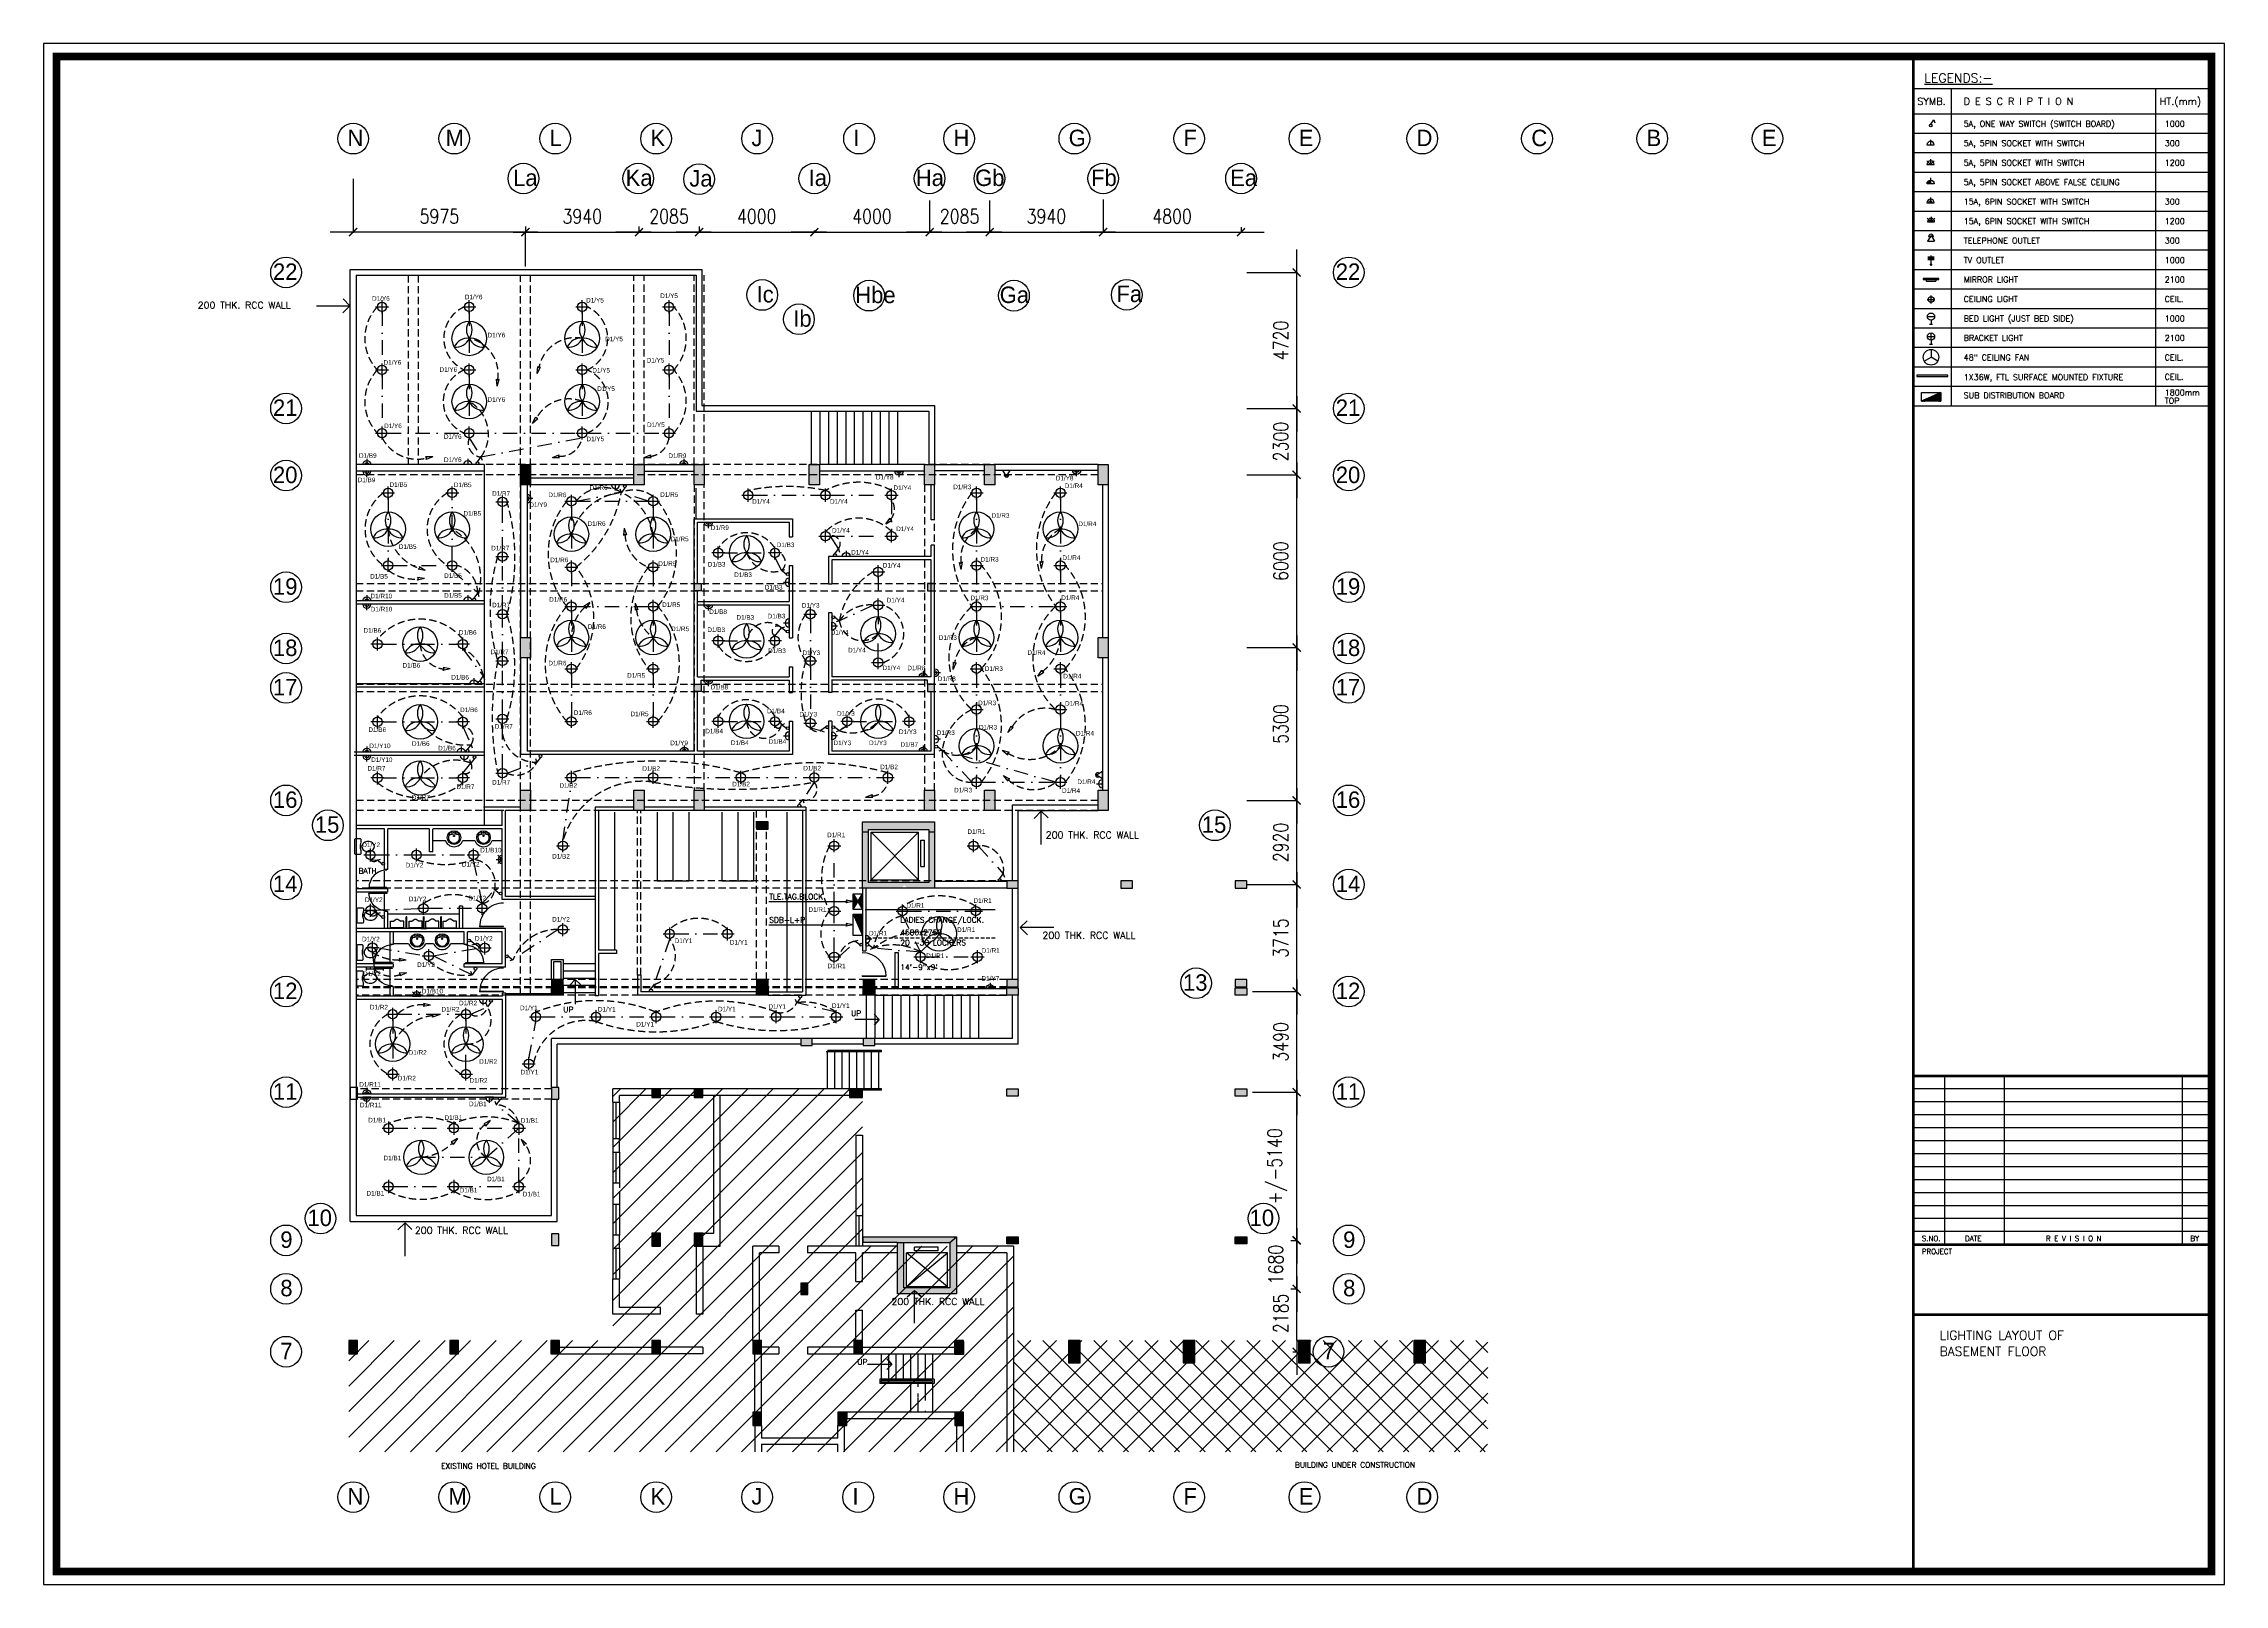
# Model space of a CAD drawing. Extents: x -8365922 to -3890057, y 2226679 to 4874943.
# Drawn here: x -3965747 to -3890057, y 2411121 to 2464581 of the extents above; entities outside this region: 1.
import ezdxf

# ---------------------------------------------------------------- set-up
doc = ezdxf.new("R2010")
doc.units = 0
doc.header["$LTSCALE"] = 1000
doc.header["$MEASUREMENT"] = 0
doc.header["$PDMODE"] = 34
for name, pattern in [('ACAD_ISO08W100', [36, 24, -3, 6, -3]), ('DASHDOT', [1, 0.5, -0.25, 0, -0.25]), ('HIDDEN', [0.375, 0.25, -0.125]), ('HIDDEN2', [0.1875, 0.125, -0.0625])]:
    doc.linetypes.add(name, pattern=pattern)
doc.layers.get('0').update_dxf_attribs({"linetype": 'CONTINUOUS'})
doc.layers.get('DEFPOINTS').update_dxf_attribs({"linetype": 'CONTINUOUS'})
for name, color, linetype in [('A-ANNO-DIMS', 2, 'CONTINUOUS'), ('A-ANNO-NOTE', 2, 'CONTINUOUS'), ('A-DOOR-FULL', 1, 'CONTINUOUS'), ('A-FLOOR-HRAIL', 16, 'CONTINUOUS'), ('A-FLOOR-STRS', 2, 'CONTINUOUS'), ('A-FLOR-OVHD', 2, 'HIDDEN2'), ('A-FLOR-STRS', 2, 'CONTINUOUS'), ('A-GLAZ', 4, 'CONTINUOUS'), ('A-GLAZ-SILL', 1, 'CONTINUOUS'), ('A-HATCH', 252, 'CONTINUOUS'), ('A-WALL-FULL', 6, 'CONTINUOUS'), ('AR-SHADE-253', 253, 'CONTINUOUS'), ('BEAM', 3, 'HIDDEN'), ('CKT', 3, 'CONTINUOUS'), ('CON', 5, 'DASHDOT'), ('ELECT', 4, 'CONTINUOUS'), ('GRID_LINES', 40, 'ACAD_ISO08W100'), ('HATCH', 220, 'CONTINUOUS'), ('LIGHT', 4, 'CONTINUOUS'), ('LOOP', 6, 'HIDDEN'), ('P-SANR-PFIX', 2, 'CONTINUOUS'), ('POWER', 4, 'CONTINUOUS'), ('S-COLS', 2, 'CONTINUOUS'), ('S-WALL', 2, 'CONTINUOUS'), ('TEXT2', 3, 'CONTINUOUS'), ('TITLE', 171, 'CONTINUOUS'), ('TITLE_LINE', 170, 'CONTINUOUS')]:
    doc.layers.add(name, color=color, linetype=linetype)
doc.styles.add('DA', font='romand.shx')
doc.styles.add('DDR', font='romant.shx')
doc.styles.add('MTEXT', font='', dxfattribs={"height": 250})
doc.styles.add('ROMANS', font='ROMANS.SHX', dxfattribs={"width": 0.8})
doc.styles.add('SIMPLEX', font='SIMPLEX')
doc.styles.get('MTEXT').set_extended_font_data('Futura Lt BT')
doc.dimstyles.new('COPY_OF_DIM2001', dxfattribs={"dimscale": 100, "dimtxt": 5, "dimasz": 4, "dimexe": 0.25, "dimexo": 2, "dimgap": 3, "dimtad": 1, "dimdec": 0, "dimlfac": -1, "dimzin": 3, "dimtxsty": 'ROMANS', "dimblk1": 'DIMTICK', "dimblk2": 'DIMTICK', "dimsah": 1, "dimcen": 0, "dimdle": 0.125, "dimclrd": 1, "dimclre": 1, "dimaunit": 1, "dimazin": 3, "dimtfac": 1.333333, "dimtdec": 0, "dimtmove": 0, "dimatfit": 3, "dimtolj": 1, "dimtzin": 3})

# ---------------------------------------------------------------- blocks, each defined once
blk = doc.blocks.new('DIMTICK')
blk.add_line((-1.06, 0), (2, 0))
at = {"const_width": 0.125}
blk.add_lwpolyline([(-0.35, -0.35), (0.35, 0.35)], dxfattribs=at)
blk = doc.blocks.new('*D12')
at = {"layer": 'A-ANNO-DIMS', "color": 1}
for p, q in [((-3955003, 2459894), (-3955003, 2458014)), ((-3949422, 2458040), (-3954603, 2458040)), ((-3949022, 2458240), (-3949022, 2458064))]:
    blk.add_line(p, q, dxfattribs=at)
at = {"layer": 'DEFPOINTS', "color": 0}
for p in [(-3955003, 2460094), (-3955003, 2458040), (-3949022, 2458040)]:
    blk.add_point(p, dxfattribs=at)
at = {"layer": 'A-ANNO-DIMS', "color": 1, "xscale": 400, "yscale": 400, "zscale": 400, "rotation": 180}
blk.add_blockref('DIMTICK', (-3955003, 2458040), dxfattribs=at)
at = {"layer": 'A-ANNO-DIMS', "color": 1, "xscale": 400, "yscale": 400, "zscale": 400}
blk.add_blockref('DIMTICK', (-3949022, 2458040), dxfattribs=at)
at = {"layer": 'A-ANNO-DIMS', "color": 0, "insert": (-3952012, 2458590), "char_height": 500, "attachment_point": 5, "style": 'ROMANS'}
blk.add_mtext('\\A1;5975', dxfattribs=at)
blk = doc.blocks.new('*D13')
at = {"layer": 'A-ANNO-DIMS', "color": 1}
for p, q in [((-3949022, 2456843), (-3949022, 2458064)), ((-3948622, 2458040), (-3945482, 2458040)), ((-3945082, 2458240), (-3945082, 2458064))]:
    blk.add_line(p, q, dxfattribs=at)
at = {"layer": 'DEFPOINTS', "color": 0}
for p in [(-3945082, 2458040), (-3945082, 2458040), (-3949022, 2456643)]:
    blk.add_point(p, dxfattribs=at)
at = {"layer": 'A-ANNO-DIMS', "color": 1, "xscale": 400, "yscale": 400, "zscale": 400, "rotation": 180}
blk.add_blockref('DIMTICK', (-3949022, 2458040), dxfattribs=at)
at = {"layer": 'A-ANNO-DIMS', "color": 1, "xscale": 400, "yscale": 400, "zscale": 400}
blk.add_blockref('DIMTICK', (-3945082, 2458040), dxfattribs=at)
at = {"layer": 'A-ANNO-DIMS', "color": 0, "insert": (-3947052, 2458590), "char_height": 500, "attachment_point": 5, "style": 'ROMANS'}
blk.add_mtext('\\A1;3940', dxfattribs=at)
blk = doc.blocks.new('*D14')
at = {"layer": 'A-ANNO-DIMS', "color": 1}
for p, q in [((-3945082, 2458240), (-3945082, 2458064)), ((-3944682, 2458040), (-3943397, 2458040)), ((-3942997, 2458240), (-3942997, 2458064))]:
    blk.add_line(p, q, dxfattribs=at)
at = {"layer": 'DEFPOINTS', "color": 0}
for p in [(-3945082, 2458040), (-3942997, 2458040), (-3942997, 2458040)]:
    blk.add_point(p, dxfattribs=at)
at = {"layer": 'A-ANNO-DIMS', "color": 1, "xscale": 400, "yscale": 400, "zscale": 400, "rotation": 180}
blk.add_blockref('DIMTICK', (-3945082, 2458040), dxfattribs=at)
at = {"layer": 'A-ANNO-DIMS', "color": 1, "xscale": 400, "yscale": 400, "zscale": 400}
blk.add_blockref('DIMTICK', (-3942997, 2458040), dxfattribs=at)
at = {"layer": 'A-ANNO-DIMS', "color": 0, "insert": (-3944040, 2458590), "char_height": 500, "attachment_point": 5, "style": 'ROMANS'}
blk.add_mtext('\\A1;2085', dxfattribs=at)
blk = doc.blocks.new('*D15')
at = {"layer": 'A-ANNO-DIMS', "color": 1}
for p, q in [((-3942997, 2458240), (-3942997, 2458064)), ((-3942597, 2458040), (-3939397, 2458040)), ((-3938997, 2458098), (-3938997, 2458064))]:
    blk.add_line(p, q, dxfattribs=at)
at = {"layer": 'DEFPOINTS', "color": 0}
for p in [(-3942997, 2458040), (-3938997, 2458040), (-3938997, 2457898)]:
    blk.add_point(p, dxfattribs=at)
at = {"layer": 'A-ANNO-DIMS', "color": 1, "xscale": 400, "yscale": 400, "zscale": 400, "rotation": 180}
blk.add_blockref('DIMTICK', (-3942997, 2458040), dxfattribs=at)
at = {"layer": 'A-ANNO-DIMS', "color": 1, "xscale": 400, "yscale": 400, "zscale": 400}
blk.add_blockref('DIMTICK', (-3938997, 2458040), dxfattribs=at)
at = {"layer": 'A-ANNO-DIMS', "color": 0, "insert": (-3940997, 2458590), "char_height": 500, "attachment_point": 5, "style": 'ROMANS'}
blk.add_mtext('\\A1;4000', dxfattribs=at)
blk = doc.blocks.new('*D16')
at = {"layer": 'A-ANNO-DIMS', "color": 1}
for p, q in [((-3934997, 2459141), (-3934997, 2458014)), ((-3938997, 2458098), (-3938997, 2458064)), ((-3938597, 2458040), (-3935397, 2458040))]:
    blk.add_line(p, q, dxfattribs=at)
at = {"layer": 'DEFPOINTS', "color": 0}
for p in [(-3934997, 2459341), (-3938997, 2457898), (-3934997, 2458040)]:
    blk.add_point(p, dxfattribs=at)
at = {"layer": 'A-ANNO-DIMS', "color": 1, "xscale": 400, "yscale": 400, "zscale": 400, "rotation": 180}
blk.add_blockref('DIMTICK', (-3938997, 2458040), dxfattribs=at)
at = {"layer": 'A-ANNO-DIMS', "color": 1, "xscale": 400, "yscale": 400, "zscale": 400}
blk.add_blockref('DIMTICK', (-3934997, 2458040), dxfattribs=at)
at = {"layer": 'A-ANNO-DIMS', "color": 0, "insert": (-3936997, 2458590), "char_height": 500, "attachment_point": 5, "style": 'ROMANS'}
blk.add_mtext('\\A1;4000', dxfattribs=at)
blk = doc.blocks.new('*D17')
at = {"layer": 'A-ANNO-DIMS', "color": 1}
for p, q in [((-3934997, 2459141), (-3934997, 2458014)), ((-3932912, 2459141), (-3932912, 2458014)), ((-3934597, 2458040), (-3933312, 2458040))]:
    blk.add_line(p, q, dxfattribs=at)
at = {"layer": 'DEFPOINTS', "color": 0}
for p in [(-3934997, 2459341), (-3932912, 2459341), (-3932912, 2458040)]:
    blk.add_point(p, dxfattribs=at)
at = {"layer": 'A-ANNO-DIMS', "color": 1, "xscale": 400, "yscale": 400, "zscale": 400, "rotation": 180}
blk.add_blockref('DIMTICK', (-3934997, 2458040), dxfattribs=at)
at = {"layer": 'A-ANNO-DIMS', "color": 1, "xscale": 400, "yscale": 400, "zscale": 400}
blk.add_blockref('DIMTICK', (-3932912, 2458040), dxfattribs=at)
at = {"layer": 'A-ANNO-DIMS', "color": 0, "insert": (-3933955, 2458590), "char_height": 500, "attachment_point": 5, "style": 'ROMANS'}
blk.add_mtext('\\A1;2085', dxfattribs=at)
blk = doc.blocks.new('*D18')
at = {"layer": 'A-ANNO-DIMS', "color": 1}
for p, q in [((-3928972, 2459168), (-3928972, 2458014)), ((-3932912, 2459141), (-3932912, 2458014)), ((-3932512, 2458040), (-3929372, 2458040))]:
    blk.add_line(p, q, dxfattribs=at)
at = {"layer": 'DEFPOINTS', "color": 0}
for p in [(-3932912, 2459341), (-3928972, 2459368), (-3928972, 2458040)]:
    blk.add_point(p, dxfattribs=at)
at = {"layer": 'A-ANNO-DIMS', "color": 1, "xscale": 400, "yscale": 400, "zscale": 400, "rotation": 180}
blk.add_blockref('DIMTICK', (-3932912, 2458040), dxfattribs=at)
at = {"layer": 'A-ANNO-DIMS', "color": 1, "xscale": 400, "yscale": 400, "zscale": 400}
blk.add_blockref('DIMTICK', (-3928972, 2458040), dxfattribs=at)
at = {"layer": 'A-ANNO-DIMS', "color": 0, "insert": (-3930942, 2458590), "char_height": 500, "attachment_point": 5, "style": 'ROMANS'}
blk.add_mtext('\\A1;3940', dxfattribs=at)
blk = doc.blocks.new('*D19')
at = {"layer": 'A-ANNO-DIMS', "color": 1}
for p, q in [((-3928972, 2458214), (-3928972, 2458064)), ((-3928572, 2458040), (-3924587, 2458040)), ((-3924187, 2458214), (-3924187, 2458064))]:
    blk.add_line(p, q, dxfattribs=at)
at = {"layer": 'DEFPOINTS', "color": 0}
for p in [(-3928972, 2458014), (-3924187, 2458040), (-3924187, 2458014)]:
    blk.add_point(p, dxfattribs=at)
at = {"layer": 'A-ANNO-DIMS', "color": 1, "xscale": 400, "yscale": 400, "zscale": 400, "rotation": 180}
blk.add_blockref('DIMTICK', (-3928972, 2458040), dxfattribs=at)
at = {"layer": 'A-ANNO-DIMS', "color": 1, "xscale": 400, "yscale": 400, "zscale": 400}
blk.add_blockref('DIMTICK', (-3924187, 2458040), dxfattribs=at)
at = {"layer": 'A-ANNO-DIMS', "color": 0, "insert": (-3926580, 2458590), "char_height": 500, "attachment_point": 5, "style": 'ROMANS'}
blk.add_mtext('\\A1;4800', dxfattribs=at)
blk = doc.blocks.new('*D20')
at = {"layer": 'A-ANNO-DIMS', "color": 1}
for p, q in [((-3922389, 2421377), (-3922280, 2421377)), ((-3922255, 2419593), (-3922255, 2420977)), ((-3922389, 2419193), (-3922280, 2419193))]:
    blk.add_line(p, q, dxfattribs=at)
at = {"layer": 'DEFPOINTS', "color": 0}
for p in [(-3922255, 2421377), (-3922189, 2421377), (-3922189, 2419193)]:
    blk.add_point(p, dxfattribs=at)
at = {"layer": 'A-ANNO-DIMS', "color": 1, "xscale": 400, "yscale": 400, "zscale": 400}
for p, rotation in [((-3922255, 2421377), 90), ((-3922255, 2419193), 270)]:
    blk.add_blockref('DIMTICK', p, dxfattribs=dict(at, rotation=rotation))
at = {"layer": 'A-ANNO-DIMS', "color": 0, "insert": (-3922805, 2420524), "char_height": 500, "attachment_point": 5, "rotation": 90, "style": 'ROMANS'}
blk.add_mtext('\\A1;2185', dxfattribs=at)
blk = doc.blocks.new('*D21')
at = {"layer": 'A-ANNO-DIMS', "color": 1}
for p, q in [((-3922455, 2423057), (-3922280, 2423057)), ((-3922255, 2421777), (-3922255, 2422657)), ((-3922455, 2421377), (-3922280, 2421377))]:
    blk.add_line(p, q, dxfattribs=at)
at = {"layer": 'DEFPOINTS', "color": 0}
for p in [(-3922255, 2423057), (-3922255, 2423057), (-3922255, 2421377)]:
    blk.add_point(p, dxfattribs=at)
at = {"layer": 'A-ANNO-DIMS', "color": 1, "xscale": 400, "yscale": 400, "zscale": 400}
for p, rotation in [((-3922255, 2423057), 90), ((-3922255, 2421377), 270)]:
    blk.add_blockref('DIMTICK', p, dxfattribs=dict(at, rotation=rotation))
at = {"layer": 'A-ANNO-DIMS', "color": 0, "insert": (-3922980, 2422217), "char_height": 500, "attachment_point": 5, "rotation": 90, "style": 'ROMANS'}
blk.add_mtext('\\A1;1680', dxfattribs=at)
blk = doc.blocks.new('*D6')
at = {"layer": 'A-ANNO-DIMS', "color": 1}
for p, q in [((-3923787, 2428198), (-3922230, 2428198)), ((-3922255, 2423457), (-3922255, 2427798)), ((-3922455, 2423057), (-3922280, 2423057))]:
    blk.add_line(p, q, dxfattribs=at)
at = {"layer": 'DEFPOINTS', "color": 0}
for p in [(-3923987, 2428198), (-3922255, 2428198), (-3922255, 2423057)]:
    blk.add_point(p, dxfattribs=at)
at = {"layer": 'A-ANNO-DIMS', "color": 1, "xscale": 400, "yscale": 400, "zscale": 400}
for p, rotation in [((-3922255, 2428198), 90), ((-3922255, 2423057), 270)]:
    blk.add_blockref('DIMTICK', p, dxfattribs=dict(at, rotation=rotation))
at = {"layer": 'A-ANNO-DIMS', "color": 0, "insert": (-3922936, 2425628), "char_height": 500, "attachment_point": 5, "rotation": 90, "style": 'ROMANS'}
blk.add_mtext('\\A1;+/-5140', dxfattribs=at)
blk = doc.blocks.new('*D22')
at = {"layer": 'A-ANNO-DIMS', "color": 1}
for p, q in [((-3923787, 2431688), (-3922230, 2431688)), ((-3922255, 2428598), (-3922255, 2431288)), ((-3923787, 2428198), (-3922230, 2428198))]:
    blk.add_line(p, q, dxfattribs=at)
at = {"layer": 'DEFPOINTS', "color": 0}
for p in [(-3923987, 2431688), (-3922255, 2431688), (-3923987, 2428198)]:
    blk.add_point(p, dxfattribs=at)
at = {"layer": 'A-ANNO-DIMS', "color": 1, "xscale": 400, "yscale": 400, "zscale": 400}
for p, rotation in [((-3922255, 2431688), 90), ((-3922255, 2428198), 270)]:
    blk.add_blockref('DIMTICK', p, dxfattribs=dict(at, rotation=rotation))
at = {"layer": 'A-ANNO-DIMS', "color": 0, "insert": (-3922805, 2429943), "char_height": 500, "attachment_point": 5, "rotation": 90, "style": 'ROMANS'}
blk.add_mtext('\\A1;3490', dxfattribs=at)
blk = doc.blocks.new('*D23')
at = {"layer": 'A-ANNO-DIMS', "color": 1}
for p, q in [((-3923987, 2435403), (-3922230, 2435403)), ((-3922255, 2432088), (-3922255, 2435003)), ((-3923787, 2431688), (-3922230, 2431688))]:
    blk.add_line(p, q, dxfattribs=at)
at = {"layer": 'DEFPOINTS', "color": 0}
for p in [(-3924187, 2435403), (-3922255, 2435403), (-3923987, 2431688)]:
    blk.add_point(p, dxfattribs=at)
at = {"layer": 'A-ANNO-DIMS', "color": 1, "xscale": 400, "yscale": 400, "zscale": 400}
for p, rotation in [((-3922255, 2435403), 90), ((-3922255, 2431688), 270)]:
    blk.add_blockref('DIMTICK', p, dxfattribs=dict(at, rotation=rotation))
at = {"layer": 'A-ANNO-DIMS', "color": 0, "insert": (-3922805, 2433546), "char_height": 500, "attachment_point": 5, "rotation": 90, "style": 'ROMANS'}
blk.add_mtext('\\A1;3715', dxfattribs=at)
blk = doc.blocks.new('*D7')
at = {"layer": 'A-ANNO-DIMS', "color": 1}
for p, q in [((-3923987, 2438323), (-3922230, 2438323)), ((-3922255, 2435803), (-3922255, 2437923)), ((-3923987, 2435403), (-3922230, 2435403))]:
    blk.add_line(p, q, dxfattribs=at)
at = {"layer": 'DEFPOINTS', "color": 0}
for p in [(-3924187, 2438323), (-3922255, 2438323), (-3924187, 2435403)]:
    blk.add_point(p, dxfattribs=at)
at = {"layer": 'A-ANNO-DIMS', "color": 1, "xscale": 400, "yscale": 400, "zscale": 400}
for p, rotation in [((-3922255, 2438323), 90), ((-3922255, 2435403), 270)]:
    blk.add_blockref('DIMTICK', p, dxfattribs=dict(at, rotation=rotation))
at = {"layer": 'A-ANNO-DIMS', "color": 0, "insert": (-3922805, 2436863), "char_height": 500, "attachment_point": 5, "rotation": 90, "style": 'ROMANS'}
blk.add_mtext('\\A1;2920', dxfattribs=at)
blk = doc.blocks.new('*D8')
at = {"layer": 'A-ANNO-DIMS', "color": 1}
for p, q in [((-3923987, 2456643), (-3922230, 2456643)), ((-3922255, 2452323), (-3922255, 2456243)), ((-3923987, 2451923), (-3922230, 2451923))]:
    blk.add_line(p, q, dxfattribs=at)
at = {"layer": 'DEFPOINTS', "color": 0}
for p in [(-3924187, 2456643), (-3922255, 2456643), (-3924187, 2451923)]:
    blk.add_point(p, dxfattribs=at)
at = {"layer": 'A-ANNO-DIMS', "color": 1, "xscale": 400, "yscale": 400, "zscale": 400}
for p, rotation in [((-3922255, 2456643), 90), ((-3922255, 2451923), 270)]:
    blk.add_blockref('DIMTICK', p, dxfattribs=dict(at, rotation=rotation))
at = {"layer": 'A-ANNO-DIMS', "color": 0, "insert": (-3922805, 2454283), "char_height": 500, "attachment_point": 5, "rotation": 90, "style": 'ROMANS'}
blk.add_mtext('\\A1;4720', dxfattribs=at)
blk = doc.blocks.new('*D9')
at = {"layer": 'A-ANNO-DIMS', "color": 1}
for p, q in [((-3923987, 2443623), (-3922230, 2443623)), ((-3922255, 2438723), (-3922255, 2443223)), ((-3922455, 2438323), (-3922280, 2438323))]:
    blk.add_line(p, q, dxfattribs=at)
at = {"layer": 'DEFPOINTS', "color": 0}
for p in [(-3924187, 2443623), (-3922255, 2443623), (-3922255, 2438323)]:
    blk.add_point(p, dxfattribs=at)
at = {"layer": 'A-ANNO-DIMS', "color": 1, "xscale": 400, "yscale": 400, "zscale": 400}
for p, rotation in [((-3922255, 2443623), 90), ((-3922255, 2438323), 270)]:
    blk.add_blockref('DIMTICK', p, dxfattribs=dict(at, rotation=rotation))
at = {"layer": 'A-ANNO-DIMS', "color": 0, "insert": (-3922805, 2440973), "char_height": 500, "attachment_point": 5, "rotation": 90, "style": 'ROMANS'}
blk.add_mtext('\\A1;5300', dxfattribs=at)
blk = doc.blocks.new('*D10')
at = {"layer": 'A-ANNO-DIMS', "color": 1}
for p, q in [((-3923987, 2449623), (-3922230, 2449623)), ((-3922255, 2444023), (-3922255, 2449223)), ((-3923987, 2443623), (-3922230, 2443623))]:
    blk.add_line(p, q, dxfattribs=at)
at = {"layer": 'DEFPOINTS', "color": 0}
for p in [(-3924187, 2449623), (-3922255, 2449623), (-3924187, 2443623)]:
    blk.add_point(p, dxfattribs=at)
at = {"layer": 'A-ANNO-DIMS', "color": 1, "xscale": 400, "yscale": 400, "zscale": 400}
for p, rotation in [((-3922255, 2449623), 90), ((-3922255, 2443623), 270)]:
    blk.add_blockref('DIMTICK', p, dxfattribs=dict(at, rotation=rotation))
at = {"layer": 'A-ANNO-DIMS', "color": 0, "insert": (-3922805, 2446623), "char_height": 500, "attachment_point": 5, "rotation": 90, "style": 'ROMANS'}
blk.add_mtext('\\A1;6000', dxfattribs=at)
blk = doc.blocks.new('*D11')
at = {"layer": 'A-ANNO-DIMS', "color": 1}
for p, q in [((-3923987, 2451923), (-3922230, 2451923)), ((-3922255, 2450023), (-3922255, 2451523)), ((-3923987, 2449623), (-3922230, 2449623))]:
    blk.add_line(p, q, dxfattribs=at)
at = {"layer": 'DEFPOINTS', "color": 0}
for p in [(-3924187, 2451923), (-3922255, 2451923), (-3924187, 2449623)]:
    blk.add_point(p, dxfattribs=at)
at = {"layer": 'A-ANNO-DIMS', "color": 1, "xscale": 400, "yscale": 400, "zscale": 400}
for p, rotation in [((-3922255, 2451923), 90), ((-3922255, 2449623), 270)]:
    blk.add_blockref('DIMTICK', p, dxfattribs=dict(at, rotation=rotation))
at = {"layer": 'A-ANNO-DIMS', "color": 0, "insert": (-3922805, 2450773), "char_height": 500, "attachment_point": 5, "rotation": 90, "style": 'ROMANS'}
blk.add_mtext('\\A1;2300', dxfattribs=at)
blk = doc.blocks.new('TOILET1')
for p, q in [((51, 267), (25, 241)), ((25, 241), (25, -241)), ((229, 267), (51, 267)), ((254, 241), (229, 267)), ((229, 63), (254, 152)), ((229, -64), (229, 63)), ((229, 63), (229, -64)), ((254, 152), (254, 241)), ((25, -241), (51, -267)), ((51, -267), (229, -267)), ((254, -152), (229, -64)), ((229, -267), (254, -241)), ((254, -241), (254, -152))]:
    blk.add_line(p, q)
blk.add_lwpolyline([(711, 0, 0.117036), (695, 66, 0.104338), (648, 126, 0.09029), (573, 168, 0.09898), (495, 178, 0.08237), (411, 164, 0.09029), (343, 126, 0.104338), (295, 66, 0.117036), (279, 0, 0.117036), (295, -66, 0.104338), (343, -126, 0.09029), (411, -164, 0.08237), (495, -178, 0.08237), (580, -164, 0.09029), (648, -126, 0.104338), (695, -66, 0.117036)], format="xyb", close=True)
blk = doc.blocks.new('DOOR')
for p, q in [((0, 0.458), (0, 0.444)), ((0, 0.458), (0.917, 0.458)), ((0, 0.444), (0.917, 0.444))]:
    blk.add_line(p, q)
blk.add_arc((0, 0.458), 0.917, 270, 0)
blk = doc.blocks.new('URINAL1')
for p, q in [((0, 228.6), (228.6, 228.6)), ((0, 228.6), (0, -228.6)), ((228.6, 228.6), (228.6, 127)), ((304.8, 25.4), (228.6, 127)), ((304.8, -38.1), (304.8, 25.4)), ((0, -228.6), (228.6, -228.6)), ((228.6, -127), (304.8, -38.1)), ((228.6, -228.6), (228.6, -127))]:
    blk.add_line(p, q)
blk = doc.blocks.new('BASIN1')
blk.add_lwpolyline([(-171, -146, 0.207136), (-176, -150, 1.603311), (175, -148, 0.207136), (170, -144, 0.150291)], format="xyb", close=True)
for points in [[(-153, -141), (-153, -139), (-153, -138), (-153, -136), (-151, -135), (-149, -133), (-147, -132), (-143, -130), (-138, -129), (-132, -127), (-125, -126), (-118, -124), (-110, -122), (-102, -120), (-95, -119), (-88, -117), (-82, -116), (-77, -115), (-74, -113), (-71, -112), (-69, -110), (-68, -108), (-67, -105), (-66, -101), (-66, -97), (-65, -91), (-65, -84), (-65, -77), (-65, -69), (-65, -62), (-66, -55), (-66, -48), (-67, -42), (-67, -37), (-68, -33), (-70, -31), (-72, -29), (-75, -29), (-78, -29), (-82, -31), (-88, -34), (-95, -37), (-102, -41), (-110, -46), (-119, -52), (-127, -57), (-136, -62), (-143, -67), (-150, -72), (-155, -76), (-159, -79), (-163, -82), (-165, -84), (-167, -86), (-168, -87), (-169, -89), (-170, -90), (-171, -92), (-171, -94), (-171, -97), (-171, -102), (-170, -108), (-169, -117), (-166, -129), (-163, -144)], [(153, -140), (153, -138), (153, -136), (152, -135), (151, -133), (149, -132), (146, -130), (143, -129), (138, -128), (132, -126), (125, -124), (118, -123), (110, -121), (102, -120), (95, -118), (88, -117), (82, -115), (77, -114), (74, -113), (71, -111), (69, -110), (68, -107), (67, -105), (66, -101), (66, -96), (65, -91), (65, -84), (65, -77), (65, -69), (65, -62), (66, -54), (66, -48), (67, -42), (67, -37), (68, -33), (70, -31), (72, -29), (75, -29), (78, -29), (82, -31), (88, -34), (95, -37), (102, -41), (110, -46), (119, -52), (127, -57), (136, -62), (143, -67), (150, -72), (155, -76), (159, -79), (163, -82), (165, -84), (167, -86), (168, -87), (169, -89), (170, -91), (171, -92), (171, -94), (172, -97), (171, -102), (170, -108), (169, -117), (166, -128), (162, -142)]]:
    blk.add_lwpolyline(points)
for centre, radius in [((0, -235), 235), ((0, -179), 19.2), ((0, -179), 14.4), ((0, -60), 10.9)]:
    blk.add_circle(centre, radius)
blk = doc.blocks.new('FAN')
at = {"layer": 'LIGHT'}
blk.add_circle((0, 0), 600, dxfattribs=at)
for centre, start, end in [((-55, -505), 83.81053, 156.18947), ((-465, 205), 263.81053, 336.18947), ((410, 300), 143.81053, 216.18947), ((-410, 300), 323.81053, 36.18947), ((55, -505), 23.81053, 96.18947), ((465, 205), 203.81053, 276.18947)]:
    blk.add_arc(centre, 508, start, end, dxfattribs=at)
blk = doc.blocks.new('2X36')
at = {"layer": 'LIGHT'}
for p, q in [((-226, 0), (226, 0)), ((0, -226), (0, 226))]:
    blk.add_line(p, q, dxfattribs=at)
blk.add_circle((0, 0), 162, dxfattribs=at)
blk = doc.blocks.new('118')
at = {"layer": 'LIGHT'}
for p, q in [((-226, 0), (226, 0)), ((0, -226), (0, 226))]:
    blk.add_line(p, q, dxfattribs=at)
blk.add_circle((0, 0), 162, dxfattribs=at)
blk = doc.blocks.new('1X36')
at = {"layer": 'LIGHT'}
for p, q in [((-226, 0), (226, 0)), ((0, -226), (0, 226))]:
    blk.add_line(p, q, dxfattribs=at)
blk.add_circle((0, 0), 162, dxfattribs=at)
blk = doc.blocks.new('1X18')
at = {"layer": 'LIGHT'}
for p, q in [((-300, 22.5), (-300, 122.5)), ((-300, 72.5), (300, 72.5)), ((-150, 72.5), (-150, 0)), ((-150, 0), (150, 0)), ((150, 72.5), (150, 0)), ((300, 22.5), (300, 122.5))]:
    blk.add_line(p, q, dxfattribs=at)
blk = doc.blocks.new('SW')
at = {"layer": 'LIGHT'}
for p, q in [((0, 100), (122, 264)), ((122, 264), (161, 149))]:
    blk.add_line(p, q, dxfattribs=at)
blk.add_circle((0, 50), 50, dxfattribs=at)
blk = doc.blocks.new('A')
at = {"layer": 'LOOP'}
for p, q in [((-217, 0), (27, 49)), ((-217, 0), (27, -49)), ((27, 49), (0, 0)), ((27, -49), (0, 0))]:
    blk.add_line(p, q, dxfattribs=at)
blk = doc.blocks.new('5')
at = {"layer": 'POWER'}
for p, q in [((-140, 0), (140, 0)), ((0, 202), (0, 0))]:
    blk.add_line(p, q, dxfattribs=at)
blk.add_arc((0, 0), 140, 0, 180, dxfattribs=at)
blk = doc.blocks.new('5H')
at = {"layer": 'POWER'}
for p, q in [((-143, 143), (0, 0)), ((-140, 0), (140, 0)), ((0, 202), (0, 0)), ((143, 143), (0, 0))]:
    blk.add_line(p, q, dxfattribs=at)
blk.add_arc((0, 0), 140, 0, 180, dxfattribs=at)
blk = doc.blocks.new('U5')
at = {"layer": 'ELECT'}
blk.add_hatch(color=256, dxfattribs=at).paths.add_polyline_path([(0, 140), (0, 0), (140, 0, 0.414214)])
for p, q in [((0, 223), (0, 0)), ((-140, 0), (140, 0))]:
    blk.add_line(p, q, dxfattribs=at)
blk.add_arc((0, 0), 140, 0, 180, dxfattribs=at)
blk = doc.blocks.new('5U')
at = {"layer": 'ELECT', "extrusion": (0, 0, -1), "zscale": -1}
blk.add_blockref('U5', (0, 0), dxfattribs=at)
blk = doc.blocks.new('15')
at = {"layer": 'POWER'}
for p, q in [((-140, 0), (140, 0)), ((0, 202), (0, 0))]:
    blk.add_line(p, q, dxfattribs=at)
for radius in [140, 72]:
    blk.add_arc((0, 0), radius, 0, 180, dxfattribs=at)
blk = doc.blocks.new('15H')
at = {"layer": 'POWER'}
for p, q in [((-143, 143), (0, 0)), ((-140, 0), (140, 0)), ((0, 202), (0, 0)), ((143, 143), (0, 0))]:
    blk.add_line(p, q, dxfattribs=at)
for radius in [140, 72]:
    blk.add_arc((0, 0), radius, 0, 180, dxfattribs=at)
blk = doc.blocks.new('T')
at = {"layer": 'ELECT'}
for p, q in [((0, 223), (-140, 0)), ((-140, 0), (140, 0)), ((0, 223), (140, 0))]:
    blk.add_line(p, q, dxfattribs=at)
at = {"layer": 'ELECT', "const_width": 25}
for points in [[(-90, 182, -1), (-90, 157, -1)], [(90, 182, 1), (90, 157, 1)]]:
    blk.add_lwpolyline(points, format="xyb", close=True, dxfattribs=at)
at = {"layer": 'ELECT'}
blk.add_arc((0, 174), 90.4, 356.85997, 183.14003, dxfattribs=at)
blk = doc.blocks.new('TV')
at = {"layer": 'ELECT'}
for p, q in [((-123, 304), (123, 304)), ((-123, 250), (123, 250)), ((-123, 196), (123, 196)), ((0, 0), (0, 348))]:
    blk.add_line(p, q, dxfattribs=at)
at = {"layer": 'ELECT', "const_width": 50}
blk.add_lwpolyline([(-25, 0, 1), (25, 0, 1)], format="xyb", close=True, dxfattribs=at)
blk = doc.blocks.new('M')
at = {"layer": 'ELECT'}
for p, q in [((-182.25, 59.5), (-182.25, 0)), ((-182.25, 0), (182.25, 0)), ((182.25, 59.5), (182.25, 0))]:
    blk.add_line(p, q, dxfattribs=at)
blk.add_lwpolyline([(-300, 59.5), (300, 59.5), (300, 109.5), (-300, 109.5)], close=True, dxfattribs=at)
blk = doc.blocks.new('CE')
at = {"layer": 'ELECT'}
for p, q in [((-148, 0), (148, 0)), ((0, -148), (0, 148))]:
    blk.add_line(p, q, dxfattribs=at)
blk.add_circle((0, 0), 112, dxfattribs=at)
blk = doc.blocks.new('BR')
at = {"layer": 'ELECT'}
for p, q in [((-140, 290.5), (140, 290.5)), ((-55, 0), (55, 0)), ((0, 150.5), (0, 0))]:
    blk.add_line(p, q, dxfattribs=at)
blk.add_circle((0, 290.5), 140, dxfattribs=at)
blk = doc.blocks.new('BL')
at = {"layer": 'ELECT'}
for p, q in [((-140, 290.5), (140, 290.5)), ((-55, 0), (55, 0)), ((0, 150.5), (0, 430.5)), ((0, 150.5), (0, 0))]:
    blk.add_line(p, q, dxfattribs=at)
blk.add_circle((0, 290.5), 140, dxfattribs=at)
blk = doc.blocks.new('F')
at = {"layer": 'ELECT'}
for p in [(-520, -300), (0, 600), (520, -300)]:
    blk.add_line(p, (0, 0), dxfattribs=at)
blk.add_circle((0, 0), 600, dxfattribs=at)
blk = doc.blocks.new('1')
at = {"layer": 'ELECT'}
blk.add_lwpolyline([(-600, -25), (600, -25), (600, 25), (-600, 25)], close=True, dxfattribs=at)

msp = doc.modelspace()

# ---------------------------------------------------------------- hatches: boundary and pattern name
at = {"layer": 'AR-SHADE-253'}
h = msp.add_hatch(color=256, dxfattribs=at)
h.paths.add_polyline_path([(-3934822.1, 2437573.4), (-3937322.1, 2437573.4), (-3937322.1, 2437224.2), (-3937122.1, 2437224.2), (-3937122.1, 2437318.4), (-3935022.1, 2437318.4), (-3935022.1, 2437224.2), (-3934822.1, 2437224.2)])
h.paths.add_polyline_path([(-3937122.1, 2437224.2), (-3937322.1, 2437224.2), (-3937322.1, 2435278.4), (-3935980.1, 2435278.4), (-3935875.5, 2435383), (-3935771.1, 2435278.4), (-3934822.1, 2435278.4), (-3934822.1, 2437224.2), (-3935022.1, 2437224.2), (-3935022.1, 2435478.4), (-3937122.1, 2435478.4)])
h = msp.add_hatch(color=256, dxfattribs=at)
h.paths.add_polyline_path([(-3934064.2, 2423182), (-3936114.2, 2423182), (-3937297.1, 2423182), (-3937297.1, 2422982), (-3936114.2, 2422982), (-3935889.2, 2422982), (-3934289.2, 2422982)])
h.paths.add_polyline_path([(-3935889.2, 2422982), (-3936114.2, 2422982), (-3936114.2, 2421207), (-3935635.5, 2421207), (-3935522.5, 2421304), (-3935408.7, 2421207), (-3934064.2, 2421207), (-3934064.2, 2423182), (-3934289.2, 2422982), (-3934289.2, 2421407), (-3935889.2, 2421407)])
at = {"layer": 'ELECT'}
h = msp.add_hatch(dxfattribs=at)
h.set_pattern_fill('ANSI31', color=256, scale=0.9, style=0)
h.set_pattern_definition([(45, (-384445.34787, -31398.26916), (-0.0795495128835, 0.0795495128835), [])])
h.paths.add_polyline_path([(-3899899.8, 2452471.2), (-3900563.5, 2452176.5), (-3899899.8, 2452176.5)])
msp.add_hatch(color=256, dxfattribs=at).paths.add_polyline_path([(-3937322.1, 2434371.2), (-3937649.6, 2434371.2), (-3937322.1, 2433633.8)])
at = {"layer": 'HATCH'}
for points in [[(-3948847.1, 2449973.4), (-3949197.1, 2449973.4), (-3949197.1, 2449623.4), (-3949197.1, 2449273.4), (-3948847.1, 2449273.4)], [(-3940603.8, 2437573.4), (-3941003.8, 2437573.4), (-3941003.8, 2437323.4), (-3940699, 2437323.4), (-3940603.8, 2437323.4)], [(-3931919.2, 2423182), (-3932319.2, 2423182), (-3932319.2, 2422932), (-3932224, 2422932), (-3931919.2, 2422932)], [(-3923987.1, 2423182), (-3924387.1, 2423182), (-3924387.1, 2422932), (-3924291.9, 2422932), (-3923987.1, 2422932)], [(-3939219.2, 2421481.8), (-3939219.2, 2421577), (-3939469.2, 2421577), (-3939469.2, 2421177), (-3939219.2, 2421177)]]:
    msp.add_hatch(color=256, dxfattribs=at).paths.add_polyline_path(points)
h = msp.add_hatch(color=256, dxfattribs=at)
h.paths.add_polyline_path([(-3944907.1, 2449973.4), (-3945257.1, 2449973.4), (-3945257.1, 2449623.4), (-3945257.1, 2449273.4), (-3944907.1, 2449273.4)])
h.paths.add_polyline_path([(-3942822.1, 2449973.4), (-3943172.1, 2449973.4), (-3943172.1, 2449623.4), (-3943172.1, 2449273.4), (-3942822.1, 2449273.4)])
h.paths.add_polyline_path([(-3938822.1, 2449973.4), (-3939172.1, 2449973.4), (-3939172.1, 2449623.4), (-3939172.1, 2449273.4), (-3938822.1, 2449273.4)])
h.paths.add_polyline_path([(-3934822.1, 2449973.4), (-3935172.1, 2449973.4), (-3935172.1, 2449623.4), (-3935172.1, 2449273.4), (-3934822.1, 2449273.4)])
h.paths.add_polyline_path([(-3932737.1, 2449973.4), (-3933087.1, 2449973.4), (-3933087.1, 2449623.4), (-3933087.1, 2449273.4), (-3932737.1, 2449273.4)])
h.paths.add_polyline_path([(-3928797.1, 2449973.4), (-3929147.1, 2449973.4), (-3929147.1, 2449623.4), (-3929147.1, 2449273.4), (-3928797.1, 2449273.4)])
h.paths.add_polyline_path([(-3948847.1, 2443973.4), (-3949197.1, 2443973.4), (-3949197.1, 2443623.4), (-3949197.1, 2443273.4), (-3948847.1, 2443273.4)])
h.paths.add_polyline_path([(-3948847.1, 2438673.4), (-3949197.1, 2438673.4), (-3949197.1, 2438323.4), (-3949197.1, 2437973.4), (-3948847.1, 2437973.4)])
h.paths.add_polyline_path([(-3944907.1, 2438673.4), (-3945257.1, 2438673.4), (-3945257.1, 2438323.4), (-3945257.1, 2437973.4), (-3944907.1, 2437973.4)])
h.paths.add_polyline_path([(-3942822.1, 2438673.4), (-3943172.1, 2438673.4), (-3943172.1, 2438323.4), (-3943172.1, 2437973.4), (-3942822.1, 2437973.4)])
h.paths.add_polyline_path([(-3934822.1, 2438673.4), (-3935172.1, 2438673.4), (-3935172.1, 2438323.4), (-3935172.1, 2437973.4), (-3934822.1, 2437973.4)])
h.paths.add_polyline_path([(-3932737.1, 2438673.4), (-3933087.1, 2438673.4), (-3933087.1, 2438323.4), (-3933087.1, 2437973.4), (-3932737.1, 2437973.4)])
h.paths.add_polyline_path([(-3928797.1, 2438673.4), (-3929147.1, 2438673.4), (-3929147.1, 2438323.4), (-3929147.1, 2437973.4), (-3928797.1, 2437973.4)])
h.paths.add_polyline_path([(-3928797.1, 2443973.4), (-3929147.1, 2443973.4), (-3929147.1, 2443623.4), (-3929147.1, 2443273.4), (-3928797.1, 2443273.4)])
h = msp.add_hatch(color=256, dxfattribs=at)
h.paths.add_polyline_path([(-3942922.1, 2445845), (-3943172.1, 2445845), (-3943172.1, 2445720), (-3943172.1, 2445595), (-3942922.1, 2445595)])
h.paths.add_polyline_path([(-3942922.1, 2442351.7), (-3943172.1, 2442351.7), (-3943172.1, 2442226.7), (-3943172.1, 2442101.7), (-3942922.1, 2442101.7)])
h.paths.add_polyline_path([(-3934822.1, 2442226.7), (-3934822.1, 2442351.7), (-3935072.1, 2442351.7), (-3935072.1, 2442101.7), (-3934822.1, 2442101.7)])
h.paths.add_polyline_path([(-3934822.1, 2445720), (-3934822.1, 2445845), (-3935072.1, 2445845), (-3935072.1, 2445595), (-3934822.1, 2445595)])
h = msp.add_hatch(color=256, dxfattribs=at)
h.paths.add_polyline_path([(-3931919.2, 2435528.4), (-3932319.2, 2435528.4), (-3932319.2, 2435278.4), (-3932014.4, 2435278.4), (-3931919.2, 2435278.4)])
h.paths.add_polyline_path([(-3927953.1, 2435528.4), (-3928353.1, 2435528.4), (-3928353.1, 2435278.4), (-3928048.3, 2435278.4), (-3927953.1, 2435278.4)])
h.paths.add_polyline_path([(-3923987.1, 2435528.4), (-3924387.1, 2435528.4), (-3924387.1, 2435278.4), (-3924082.3, 2435278.4), (-3923987.1, 2435278.4)])
h = msp.add_hatch(color=256, dxfattribs=at)
h.paths.add_polyline_path([(-3947717.4, 2431813.4), (-3948117.4, 2431813.4), (-3948117.4, 2431563.4), (-3948022.2, 2431563.4), (-3947717.4, 2431563.4)])
h.paths.add_polyline_path([(-3947717.4, 2432103.4), (-3948117.4, 2432103.4), (-3948117.4, 2431853.4), (-3947812.6, 2431853.4), (-3947717.4, 2431853.4)])
h = msp.add_hatch(color=256, dxfattribs=at)
h.paths.add_polyline_path([(-3940603.8, 2431813.4), (-3941003.8, 2431813.4), (-3941003.8, 2431563.4), (-3940908.6, 2431563.4), (-3940603.8, 2431563.4)])
h.paths.add_polyline_path([(-3940603.8, 2432103.4), (-3941003.8, 2432103.4), (-3941003.8, 2431853.4), (-3940699, 2431853.4), (-3940603.8, 2431853.4)])
h = msp.add_hatch(color=256, dxfattribs=at)
h.paths.add_polyline_path([(-3936897.1, 2432103.4), (-3937297.1, 2432103.4), (-3937297.1, 2431853.4), (-3936992.3, 2431853.4), (-3936897.1, 2431853.4)])
h.paths.add_polyline_path([(-3936897.1, 2431813.4), (-3937297.1, 2431813.4), (-3937297.1, 2431563.4), (-3937201.9, 2431563.4), (-3936897.1, 2431563.4)])
h = msp.add_hatch(color=256, dxfattribs=at)
h.paths.add_polyline_path([(-3931919.2, 2432103.4), (-3932319.2, 2432103.4), (-3932319.2, 2431853.4), (-3932014.4, 2431853.4), (-3931919.2, 2431853.4)])
h.paths.add_polyline_path([(-3931919.2, 2431813.4), (-3932319.2, 2431813.4), (-3932319.2, 2431563.4), (-3932224, 2431563.4), (-3931919.2, 2431563.4)])
h.paths.add_polyline_path([(-3923987.1, 2432103.4), (-3924387.1, 2432103.4), (-3924387.1, 2431853.4), (-3924082.3, 2431853.4), (-3923987.1, 2431853.4)])
h.paths.add_polyline_path([(-3923987.1, 2431813.4), (-3924387.1, 2431813.4), (-3924387.1, 2431563.4), (-3924291.9, 2431563.4), (-3923987.1, 2431563.4)])
h = msp.add_hatch(color=256, dxfattribs=at)
h.paths.add_polyline_path([(-3923987.1, 2428313.4), (-3924387.1, 2428313.4), (-3924387.1, 2428063.4), (-3924291.9, 2428063.4), (-3923987.1, 2428063.4)])
h.paths.add_polyline_path([(-3931919.2, 2428313.4), (-3932319.2, 2428313.4), (-3932319.2, 2428063.4), (-3932224, 2428063.4), (-3931919.2, 2428063.4)])
h.paths.add_polyline_path([(-3936897.1, 2430063.4), (-3937297.1, 2430063.4), (-3937297.1, 2429813.4), (-3936992.3, 2429813.4), (-3936897.1, 2429813.4)])
h.paths.add_polyline_path([(-3939069.2, 2430063.4), (-3939469.2, 2430063.4), (-3939469.2, 2429813.4), (-3939164.4, 2429813.4), (-3939069.2, 2429813.4)])
h = msp.add_hatch(dxfattribs=at)
h.set_pattern_fill('ANSI31', color=256, scale=5000, style=0)
h.set_pattern_definition([(45, (57253, 229964), (-441.94174, 441.94174), [])])
edge = h.paths.add_edge_path()
edge.add_line((-3955155.2, 2419119.8), (-3955155.2, 2415719.5))
edge.add_line((-3955155.2, 2415719.5), (-3915626.5, 2415719.5))
edge.add_line((-3915626.5, 2415719.5), (-3915626.5, 2416769.5))
edge.add_line((-3915626.5, 2416769.5), (-3915732, 2416871))
edge.add_line((-3915732, 2416871), (-3915538.5, 2416976.5))
edge.add_line((-3915538.5, 2416976.5), (-3915626.5, 2417058.5))
edge.add_line((-3915626.5, 2417058.5), (-3915620.5, 2419577))
edge.add_line((-3915620.5, 2419577), (-3932089.2, 2419577))
edge.add_line((-3932089.2, 2419577), (-3932089.2, 2422858.4))
edge.add_line((-3932089.2, 2422858.4), (-3937325.8, 2422858.4))
edge.add_line((-3937325.8, 2422858.4), (-3937323, 2428313.4))
edge.add_line((-3937323, 2428313.4), (-3945991.4, 2428313.4))
edge.add_line((-3945991.4, 2428313.4), (-3945992, 2419577))
edge.add_line((-3945992, 2419577), (-3955155.2, 2419577))
h = msp.add_hatch(color=256, dxfattribs=at)
h.paths.add_polyline_path([(-3947867.4, 2428265.8), (-3947867.4, 2428361), (-3948117.4, 2428361), (-3948117.4, 2427961), (-3947867.4, 2427961)])
h.paths.add_polyline_path([(-3947867.4, 2423183), (-3947867.4, 2423278.2), (-3948117.4, 2423278.2), (-3948117.4, 2422878.2), (-3947867.4, 2422878.2)])
h = msp.add_hatch(dxfattribs=at)
h.set_pattern_fill('ANSI31', color=256, scale=5000, angle=90, style=0)
h.set_pattern_definition([(135, (57253, 229964), (-441.94174, -441.94174), [])])
h.paths.add_polyline_path([(-3932089.2, 2419577), (-3915620.5, 2419577), (-3915626.5, 2415719.5), (-3932089.2, 2415719.5)])
at = {"layer": 'LIGHT'}
for points in [[(-3937649.6, 2434538.5), (-3937485.8, 2434812), (-3937649.6, 2435085.5)], [(-3937322.1, 2435085.5), (-3937485.8, 2434812), (-3937322.1, 2434538.5)]]:
    msp.add_hatch(color=256, dxfattribs=at).paths.add_polyline_path(points)

# ---------------------------------------------------------------- linework, layer by layer
at = {"layer": 'A-ANNO-NOTE'}
for p, q in [((-3937122.1, 2437224.2), (-3937322.1, 2437224.2)), ((-3934822.1, 2437224.2), (-3935022.1, 2437224.2)), ((-3940577, 2434812), (-3937866.9, 2434812)), ((-3937649.6, 2434812), (-3937893.5, 2434861.4)), ((-3937893.5, 2434861.4), (-3937866.9, 2434812)), ((-3937649.6, 2434812), (-3937893.5, 2434762.6)), ((-3937893.5, 2434762.6), (-3937866.9, 2434812)), ((-3940577, 2434002.5), (-3937866.9, 2434002.5)), ((-3937649.6, 2434002.5), (-3937893.5, 2434051.9)), ((-3937893.5, 2434051.9), (-3937866.9, 2434002.5)), ((-3937649.6, 2434002.5), (-3937893.5, 2433953.1)), ((-3937893.5, 2433953.1), (-3937866.9, 2434002.5))]:
    msp.add_line(p, q, dxfattribs=at)
for points in [[(-3956275.8, 2455486), (-3956275.8, 2455486), (-3955117.8, 2455486), (-3955352.3, 2455720), (-3955117.8, 2455486), (-3955365.8, 2455238)], [(-3931118, 2436790), (-3931118, 2436790), (-3931118, 2437948), (-3930884, 2437713.5), (-3931118, 2437948), (-3931366, 2437700)], [(-3930689, 2433910.5), (-3930689, 2433910.5), (-3931847, 2433910.5), (-3931612.5, 2434144.5), (-3931847, 2433910.5), (-3931599, 2433662.5)], [(-3947297.4, 2432104.6), (-3947107.2, 2431936.7), (-3947297.4, 2432104.6), (-3947476.4, 2431925.5), (-3947297.4, 2432104.6), (-3947297.4, 2431253.9)], [(-3936743.4, 2430721.9), (-3936911.3, 2430531.7), (-3936743.4, 2430721.9), (-3936922.5, 2430900.9), (-3936743.4, 2430721.9), (-3937594.1, 2430721.9)], [(-3953203.5, 2422512.5), (-3953203.5, 2422512.5), (-3953203.5, 2423670.5), (-3952969.5, 2423436), (-3953203.5, 2423670.5), (-3953451.5, 2423422.5)], [(-3935522.5, 2420181), (-3935522.5, 2420181), (-3935522.5, 2421304), (-3935288.5, 2421104.5), (-3935522.5, 2421304), (-3935770.5, 2421091)], [(-3936304.7, 2418754.8), (-3936472.6, 2418945), (-3936304.7, 2418754.8), (-3936483.8, 2418575.8), (-3936304.7, 2418754.8), (-3937155.4, 2418754.8)]]:
    msp.add_lwpolyline(points, dxfattribs=at)
for centre in [(-3955002.8, 2461284), (-3951497.6, 2461284), (-3947992.4, 2461284), (-3944487.2, 2461284), (-3940982, 2461284), (-3937445, 2461284), (-3933971.6, 2461284), (-3929971.6, 2461284), (-3925987.1, 2461284), (-3921987.1, 2461284), (-3917898.7, 2461284), (-3913914.2, 2461284), (-3909914.2, 2461284), (-3905914.2, 2461284), (-3949094.5, 2459901), (-3945107.1, 2459901), (-3942997.1, 2459880.3), (-3938997.1, 2459901), (-3934997.1, 2459901), (-3932920.6, 2459901), (-3928972.1, 2459901), (-3924187.1, 2459901), (-3957332.8, 2456643.4), (-3920446, 2456643.4), (-3940803.8, 2455859.9), (-3937097.1, 2455836.5), (-3932067.6, 2455836), (-3928153.1, 2455866), (-3939531, 2455017.2), (-3957332.8, 2451923.4), (-3920446, 2451923.4), (-3957332.8, 2449593.4), (-3920446, 2449593.4), (-3957332.8, 2445720), (-3920446, 2445720), (-3957332.8, 2443593.4), (-3920446, 2443593.4), (-3957332.8, 2442226.7), (-3920446, 2442226.7), (-3957332.8, 2438323.4), (-3920446, 2438323.4), (-3955877.8, 2437458.4), (-3925094.8, 2437458.4), (-3957332.8, 2435403.4), (-3920446, 2435403.4), (-3957332.8, 2431688.4), (-3925747.1, 2431978.4), (-3920446, 2431688.4), (-3957332.8, 2428198.4), (-3920446, 2428198.4), (-3956137, 2423814.5), (-3923406.5, 2423814.5), (-3957332.8, 2423057), (-3920446, 2423057), (-3957332.8, 2421377), (-3920446, 2421377), (-3957332.8, 2419193.4), (-3921151, 2419193.4), (-3955002.8, 2414150.4), (-3951497.6, 2414150.4), (-3947992.4, 2414150.4), (-3944487.2, 2414150.4), (-3940982, 2414150.4), (-3937476.8, 2414150.4), (-3933971.6, 2414150.4), (-3929971.6, 2414150.4), (-3925987.1, 2414150.4), (-3921987.1, 2414150.4), (-3917898.7, 2414150.4)]:
    msp.add_circle(centre, 532.7, dxfattribs=at)
at = {"layer": 'A-FLOOR-HRAIL'}
for p, q in [((-3948117.4, 2431613.4), (-3949699.7, 2431613.4)), ((-3948117.4, 2431563.4), (-3949699.7, 2431563.4)), ((-3936661.9, 2429650.3), (-3938535.6, 2429650.3)), ((-3936661.9, 2429600.3), (-3936661.9, 2429650.3)), ((-3936661.9, 2429600.3), (-3938585.6, 2429600.3)), ((-3936661.9, 2428313.4), (-3937323, 2428313.4)), ((-3936661.9, 2428263.4), (-3937323, 2428263.4)), ((-3936661.9, 2428263.4), (-3936661.9, 2428313.4)), ((-3936722.1, 2418243.5), (-3936722.1, 2418091.1)), ((-3934842.5, 2418243.5), (-3936722.1, 2418243.5)), ((-3934842.5, 2418091.1), (-3936722.1, 2418091.1)), ((-3934892.5, 2418193.5), (-3936672.1, 2418193.5)), ((-3936672.1, 2418193.5), (-3936672.1, 2418141.1)), ((-3934892.5, 2418141.1), (-3936672.1, 2418141.1)), ((-3934892.5, 2418193.5), (-3934892.5, 2418141.1)), ((-3934842.5, 2418243.5), (-3934842.5, 2418091.1))]:
    msp.add_line(p, q, dxfattribs=at)
at = {"layer": 'A-FLOOR-STRS'}
for p, q in [((-3937020.4, 2437224.2), (-3935381.7, 2437224.2)), ((-3937020.4, 2435564), (-3937020.4, 2437224.2)), ((-3937020.4, 2435564), (-3935381.7, 2437224.2)), ((-3937020.4, 2437224.2), (-3935381.7, 2435564)), ((-3935381.7, 2435564), (-3935381.7, 2437224.2)), ((-3935305.5, 2436030.4), (-3935305.5, 2436944.8)), ((-3935305.5, 2436944.8), (-3935178.5, 2436944.8)), ((-3935178.5, 2436030.4), (-3935178.5, 2436944.8)), ((-3935305.5, 2436030.4), (-3935178.5, 2436030.4)), ((-3937020.4, 2435564), (-3935381.7, 2435564)), ((-3938534.8, 2428313.4), (-3938534.8, 2429600.3)), ((-3938280.8, 2428313.4), (-3938280.8, 2429600.3)), ((-3938026.8, 2428313.4), (-3938026.8, 2429600.3)), ((-3937772.8, 2428313.4), (-3937772.8, 2429600.3)), ((-3937518.8, 2428313.4), (-3937518.8, 2429600.3)), ((-3937264.8, 2428313.4), (-3937264.8, 2429600.3)), ((-3937010.8, 2428313.4), (-3937010.8, 2429600.3)), ((-3936756.8, 2428313.4), (-3936756.8, 2429600.3)), ((-3935795, 2421448.6), (-3935795, 2422622.4)), ((-3934374.8, 2422622.4), (-3935795, 2422622.4)), ((-3934374.8, 2421448.6), (-3935795, 2422622.4)), ((-3935795, 2421448.6), (-3934374.8, 2422622.4)), ((-3934701.2, 2422825.6), (-3935515.6, 2422825.6)), ((-3935515.6, 2422698.6), (-3935515.6, 2422825.6)), ((-3934701.2, 2422698.6), (-3935515.6, 2422698.6)), ((-3934701.2, 2422698.6), (-3934701.2, 2422825.6)), ((-3934374.8, 2421448.6), (-3934374.8, 2422622.4)), ((-3934374.8, 2421448.6), (-3935795, 2421448.6)), ((-3936671.3, 2419119.8), (-3936671.3, 2418243.5)), ((-3936417.3, 2419119.8), (-3936417.3, 2418243.5)), ((-3936163.3, 2419119.8), (-3936163.3, 2418243.5)), ((-3935909.3, 2419119.8), (-3935909.3, 2418243.5)), ((-3935655.3, 2419119.8), (-3935655.3, 2418243.5)), ((-3935401.3, 2419119.8), (-3935401.3, 2418243.5)), ((-3935147.3, 2419119.8), (-3935147.3, 2418243.5)), ((-3934893.3, 2419119.8), (-3934893.3, 2418243.5)), ((-3935655.3, 2418091.1), (-3935655.3, 2417092.8)), ((-3935401.3, 2418091.1), (-3935401.3, 2417979.8)), ((-3935401.3, 2417747.3), (-3935401.3, 2417623.6)), ((-3935401.3, 2417600.6), (-3935401.3, 2417092.8)), ((-3935147.3, 2418091.1), (-3935147.3, 2417498.9)), ((-3934893.3, 2418091.1), (-3934893.3, 2417092.8)), ((-3935147.3, 2417144.4), (-3935147.3, 2417092.8))]:
    msp.add_line(p, q, dxfattribs=at)
at = {"layer": 'A-FLOR-OVHD'}
msp.add_line((-3932719.2, 2433543.4), (-3937232.1, 2433543.4), dxfattribs=at)
at = {"layer": 'A-FLOR-STRS'}
for p, q in [((-3939097.1, 2449973.4), (-3939097.1, 2451823.4)), ((-3938797.1, 2449973.4), (-3938797.1, 2451823.4)), ((-3938497.1, 2449973.4), (-3938497.1, 2451823.4)), ((-3938197.1, 2449973.4), (-3938197.1, 2451823.4)), ((-3937897.1, 2449973.4), (-3937897.1, 2451823.4)), ((-3937597.1, 2449973.4), (-3937597.1, 2451823.4)), ((-3937297.1, 2449973.4), (-3937297.1, 2451823.4)), ((-3936997.1, 2449973.4), (-3936997.1, 2451823.4)), ((-3936697.1, 2449973.4), (-3936697.1, 2451823.4)), ((-3936397.1, 2449973.4), (-3936397.1, 2451823.4)), ((-3936097.1, 2449973.4), (-3936097.1, 2451823.4)), ((-3947716.4, 2432658.4), (-3946602.1, 2432658.4)), ((-3947716.4, 2432408.4), (-3946602.1, 2432408.4)), ((-3947716.4, 2432158.4), (-3946602.1, 2432158.4)), ((-3947716.4, 2431908.4), (-3946602.1, 2431908.4)), ((-3947716.4, 2431658.4), (-3946602.1, 2431658.4)), ((-3937197.1, 2431563.4), (-3937197.1, 2430063.4)), ((-3936897.1, 2431563.4), (-3936897.1, 2430063.4)), ((-3936597.1, 2431563.4), (-3936597.1, 2430063.4)), ((-3936297.1, 2431563.4), (-3936297.1, 2430063.4)), ((-3935997.1, 2431563.4), (-3935997.1, 2430063.4)), ((-3935697.1, 2431563.4), (-3935697.1, 2430063.4)), ((-3935397.1, 2431563.4), (-3935397.1, 2430063.4)), ((-3935097.1, 2431563.4), (-3935097.1, 2430063.4)), ((-3934797.1, 2431563.4), (-3934797.1, 2430063.4)), ((-3934497.1, 2431563.4), (-3934497.1, 2430063.4)), ((-3934197.1, 2431563.4), (-3934197.1, 2430063.4)), ((-3933897.1, 2431563.4), (-3933897.1, 2430063.4)), ((-3933597.1, 2431563.4), (-3933597.1, 2430063.4)), ((-3933297.1, 2431563.4), (-3933297.1, 2430063.4))]:
    msp.add_line(p, q, dxfattribs=at)
at = {"layer": 'A-GLAZ'}
for p, q in [((-3945884.8, 2427847.1), (-3945884.8, 2426578.3)), ((-3945884.8, 2426121.1), (-3945884.8, 2425054.3)), ((-3945884.8, 2424308.4), (-3945884.8, 2423241.6)), ((-3937446.4, 2423925.2), (-3937446.4, 2422858.4)), ((-3945884.8, 2422784.4), (-3945884.8, 2421717.6))]:
    msp.add_line(p, q, dxfattribs=at)
at = {"layer": 'A-GLAZ-SILL'}
for p, q in [((-3945937.1, 2437913.4), (-3945937.1, 2433123.4)), ((-3944453.1, 2437908.4), (-3944453.1, 2435516.3)), ((-3943903.1, 2437908.4), (-3943903.1, 2435516.3)), ((-3943353.1, 2437908.4), (-3943353.1, 2435516.3)), ((-3942203.1, 2437908.4), (-3942203.1, 2435516.3)), ((-3941653.1, 2437908.4), (-3941653.1, 2435516.3)), ((-3941103.1, 2437908.4), (-3941103.1, 2435516.3)), ((-3939953.1, 2437908.4), (-3939953.1, 2431658.4)), ((-3946111.5, 2435516.3), (-3946111.5, 2435516.3)), ((-3943353.1, 2435516.3), (-3944453.1, 2435516.3)), ((-3941103.1, 2435516.3), (-3942203.1, 2435516.3)), ((-3937232.1, 2434542.4), (-3932719.2, 2434542.4)), ((-3951034.5, 2433324.5), (-3951034.5, 2432649.5)), ((-3945992.8, 2427847.1), (-3945992.8, 2426578.3)), ((-3945764.2, 2427847.1), (-3945764.2, 2426578.3)), ((-3945992.8, 2426121.1), (-3945992.8, 2425054.3)), ((-3945764.2, 2426121.1), (-3945764.2, 2425054.3)), ((-3945992.8, 2424308.4), (-3945992.8, 2423241.6)), ((-3945764.2, 2424308.4), (-3945764.2, 2423241.6)), ((-3937554.4, 2423925.2), (-3937554.4, 2422858.4)), ((-3937325.8, 2423925.2), (-3937325.8, 2422858.4)), ((-3945992.8, 2422784.4), (-3945992.8, 2421717.6)), ((-3945764.2, 2422784.4), (-3945764.2, 2421717.6))]:
    msp.add_line(p, q, dxfattribs=at)
at = {"layer": 'A-HATCH'}
for points in [[(-3944337.4, 2428008.6), (-3944337.4, 2428313.4), (-3944639.6, 2428313.4), (-3944639.6, 2428008.6)], [(-3942864.4, 2428008.6), (-3942864.4, 2428313.4), (-3943166.6, 2428313.4), (-3943166.6, 2428008.6)], [(-3937323, 2428008.6), (-3937323, 2428313.4), (-3937780.2, 2428313.4), (-3937780.2, 2428008.6)], [(-3944334.8, 2423306.8), (-3944639.6, 2423306.8), (-3944639.6, 2422849.6), (-3944334.8, 2422849.6)], [(-3942864.4, 2423306.8), (-3943169.2, 2423306.8), (-3943169.2, 2422849.6), (-3942864.4, 2422849.6)], [(-3955155.2, 2419119.8), (-3954850.4, 2419119.8), (-3954850.4, 2419577), (-3955155.2, 2419577)], [(-3951650, 2419119.8), (-3951345.2, 2419119.8), (-3951345.2, 2419577), (-3951650, 2419577)], [(-3948144.8, 2419119.8), (-3947840, 2419119.8), (-3947840, 2419577), (-3948144.8, 2419577)], [(-3948144.8, 2419119.8), (-3947840, 2419119.8), (-3947840, 2419577), (-3948144.8, 2419577)], [(-3944639.6, 2419119.8), (-3944334.8, 2419119.8), (-3944334.8, 2419577), (-3944639.6, 2419577)], [(-3944639.6, 2419119.8), (-3944334.8, 2419119.8), (-3944334.8, 2419577), (-3944639.6, 2419577)], [(-3941134.4, 2419119.8), (-3940829.6, 2419119.8), (-3940829.6, 2419577), (-3941134.4, 2419577)], [(-3941134.4, 2419119.8), (-3940829.6, 2419119.8), (-3940829.6, 2419577), (-3941134.4, 2419577)], [(-3937629.2, 2419119.8), (-3937324.4, 2419119.8), (-3937324.4, 2419577), (-3937629.2, 2419577)], [(-3934124, 2419119.8), (-3933819.2, 2419119.8), (-3933819.2, 2419577), (-3934124, 2419577)], [(-3934124, 2419119.8), (-3933819.2, 2419119.8), (-3933819.2, 2419577), (-3934124, 2419577)], [(-3934124, 2419550.2), (-3933819.2, 2419550.2), (-3933819.2, 2419093), (-3934124, 2419093)], [(-3930174, 2418809.8), (-3929769.2, 2418809.8), (-3929769.2, 2419577), (-3930174, 2419577)], [(-3926189.5, 2418809.8), (-3925784.7, 2418809.8), (-3925784.7, 2419577), (-3926189.5, 2419577)], [(-3922189.5, 2418809.8), (-3921784.7, 2418809.8), (-3921784.7, 2419577), (-3922189.5, 2419577)], [(-3918189.5, 2418809.8), (-3917784.7, 2418809.8), (-3917784.7, 2419577), (-3918189.5, 2419577)], [(-3941134.4, 2416635.6), (-3940829.6, 2416635.6), (-3940829.6, 2417092.8), (-3941134.4, 2417092.8)], [(-3938178.8, 2416635.6), (-3937874, 2416635.6), (-3937874, 2417092.8), (-3938178.8, 2417092.8)], [(-3934124, 2416635.6), (-3933819.2, 2416635.6), (-3933819.2, 2417092.8), (-3934124, 2417092.8)]]:
    msp.add_lwpolyline(points, close=True, dxfattribs=at)
for points in [[(-3944337.4, 2428313.4), (-3944337.4, 2428008.6), (-3944639.6, 2428313.4), (-3944639.6, 2428008.6)], [(-3942864.4, 2428313.4), (-3942864.4, 2428008.6), (-3943166.6, 2428313.4), (-3943166.6, 2428008.6)], [(-3937323, 2428313.4), (-3937323, 2428008.6), (-3937780.2, 2428313.4), (-3937780.2, 2428008.6)], [(-3944639.6, 2423306.8), (-3944334.8, 2423306.8), (-3944639.6, 2422849.6), (-3944334.8, 2422849.6)], [(-3943169.2, 2423306.8), (-3942864.4, 2423306.8), (-3943169.2, 2422849.6), (-3942864.4, 2422849.6)], [(-3954850.4, 2419119.8), (-3955155.2, 2419119.8), (-3954850.4, 2419577), (-3955155.2, 2419577)], [(-3951345.2, 2419119.8), (-3951650, 2419119.8), (-3951345.2, 2419577), (-3951650, 2419577)], [(-3947840, 2419119.8), (-3948144.8, 2419119.8), (-3947840, 2419577), (-3948144.8, 2419577)], [(-3947840, 2419119.8), (-3948144.8, 2419119.8), (-3947840, 2419577), (-3948144.8, 2419577)], [(-3944334.8, 2419119.8), (-3944639.6, 2419119.8), (-3944334.8, 2419577), (-3944639.6, 2419577)], [(-3944334.8, 2419119.8), (-3944639.6, 2419119.8), (-3944334.8, 2419577), (-3944639.6, 2419577)], [(-3940829.6, 2419119.8), (-3941134.4, 2419119.8), (-3940829.6, 2419577), (-3941134.4, 2419577)], [(-3940829.6, 2419119.8), (-3941134.4, 2419119.8), (-3940829.6, 2419577), (-3941134.4, 2419577)], [(-3937324.4, 2419119.8), (-3937629.2, 2419119.8), (-3937324.4, 2419577), (-3937629.2, 2419577)], [(-3933819.2, 2419119.8), (-3934124, 2419119.8), (-3933819.2, 2419577), (-3934124, 2419577)], [(-3933819.2, 2419119.8), (-3934124, 2419119.8), (-3933819.2, 2419577), (-3934124, 2419577)], [(-3933819.2, 2419550.2), (-3934124, 2419550.2), (-3933819.2, 2419093), (-3934124, 2419093)], [(-3929769.2, 2418809.8), (-3930174, 2418809.8), (-3929769.2, 2419577), (-3930174, 2419577)], [(-3925784.7, 2418809.8), (-3926189.5, 2418809.8), (-3925784.7, 2419577), (-3926189.5, 2419577)], [(-3921784.7, 2418809.8), (-3922189.5, 2418809.8), (-3921784.7, 2419577), (-3922189.5, 2419577)], [(-3917784.7, 2418809.8), (-3918189.5, 2418809.8), (-3917784.7, 2419577), (-3918189.5, 2419577)], [(-3940829.6, 2416635.6), (-3941134.4, 2416635.6), (-3940829.6, 2417092.8), (-3941134.4, 2417092.8)], [(-3937874, 2416635.6), (-3938178.8, 2416635.6), (-3937874, 2417092.8), (-3938178.8, 2417092.8)], [(-3933819.2, 2416635.6), (-3934124, 2416635.6), (-3933819.2, 2417092.8), (-3934124, 2417092.8)]]:
    msp.add_solid(points, dxfattribs=at)
at = {"layer": 'A-WALL-FULL'}
for p, q in [((-3950451.3, 2449973.4), (-3954902.8, 2449973.4)), ((-3950451.3, 2449743.4), (-3954902.8, 2449743.4)), ((-3950451.3, 2449973.4), (-3950451.3, 2437452.1)), ((-3950451.3, 2449758.4), (-3950451.3, 2437452.1)), ((-3945247.1, 2449503.4), (-3948847.1, 2449503.4)), ((-3944907.1, 2449973.4), (-3943172.1, 2449973.4)), ((-3944907.1, 2449743.4), (-3943172.1, 2449743.4)), ((-3935172.1, 2449973.4), (-3938822.1, 2449973.4)), ((-3935172.1, 2449743.4), (-3938822.1, 2449743.4)), ((-3949197.1, 2449273.4), (-3949197.1, 2443973.4)), ((-3948967.1, 2449273.4), (-3948967.1, 2443973.4)), ((-3945247.1, 2449273.4), (-3948847.1, 2449273.4)), ((-3943102.8, 2448088), (-3943102.8, 2449153.4)), ((-3934937.1, 2448062), (-3934937.1, 2449273.4)), ((-3934822.1, 2448062), (-3934822.1, 2449273.4)), ((-3943172.1, 2448088), (-3939755.4, 2448088)), ((-3943172.1, 2445845), (-3943172.1, 2448088)), ((-3943057.1, 2447973), (-3939870.4, 2447973)), ((-3943057.1, 2445845), (-3943057.1, 2447973)), ((-3941122.3, 2448088), (-3940455.5, 2448088)), ((-3939870.4, 2447973), (-3939870.4, 2447473)), ((-3939755.4, 2448088), (-3939755.4, 2447473)), ((-3934822.1, 2448062), (-3934937.1, 2448062)), ((-3939870.4, 2447473), (-3939755.4, 2447473)), ((-3934822.1, 2447177), (-3934937.1, 2447177)), ((-3934937.1, 2446783), (-3934937.1, 2447177)), ((-3934822.1, 2445845), (-3934822.1, 2447177)), ((-3939870.4, 2446473), (-3939755.4, 2446473)), ((-3939870.4, 2446473), (-3939870.4, 2445223)), ((-3939755.4, 2446473), (-3939755.4, 2443958.9)), ((-3934937.1, 2446783), (-3938505.4, 2446783)), ((-3938505.4, 2446783), (-3938505.4, 2445829.3)), ((-3934937.1, 2446668), (-3938390.4, 2446668)), ((-3938390.4, 2446668), (-3938390.4, 2445829.3)), ((-3934937.1, 2442608), (-3934937.1, 2446668)), ((-3943172.1, 2442351.7), (-3943172.1, 2445595)), ((-3943057.1, 2442608), (-3943057.1, 2445595)), ((-3938390.4, 2445829.3), (-3938505.4, 2445829.3)), ((-3934822.1, 2442351.7), (-3934822.1, 2445595)), ((-3950451.3, 2445243.7), (-3954902.8, 2445243.7)), ((-3950451.3, 2445128.7), (-3954902.8, 2445128.7)), ((-3943057.1, 2445223), (-3939870.4, 2445223)), ((-3943057.1, 2445108), (-3939870.4, 2445108)), ((-3939870.4, 2445108), (-3939870.4, 2443958.9)), ((-3938390.4, 2444829.3), (-3938505.4, 2444829.3)), ((-3938505.4, 2444829.3), (-3938505.4, 2442067.6)), ((-3938390.4, 2444829.3), (-3938390.4, 2442608)), ((-3949197.1, 2443273.4), (-3949197.1, 2439913.4)), ((-3948967.1, 2443273.4), (-3948967.1, 2440028.4)), ((-3939870.4, 2443958.9), (-3939755.4, 2443958.9)), ((-3943057.1, 2442608), (-3939870.4, 2442608)), ((-3939870.4, 2442958.9), (-3939755.4, 2442958.9)), ((-3939870.4, 2442958.9), (-3939870.4, 2442608)), ((-3939755.4, 2442958.9), (-3939755.4, 2442067.6)), ((-3934937.1, 2442608), (-3938390.4, 2442608)), ((-3950451.3, 2442364.4), (-3954900.4, 2442364.4)), ((-3950451.3, 2442249.4), (-3954900.4, 2442249.4)), ((-3943172.1, 2440028.4), (-3943172.1, 2442101.7)), ((-3943057.1, 2440028.4), (-3943057.1, 2442101.7)), ((-3942922.1, 2442493), (-3939870.4, 2442493)), ((-3942922.1, 2442351.7), (-3942922.1, 2442493)), ((-3939870.4, 2442493), (-3939870.4, 2442067.6)), ((-3939870.4, 2442067.6), (-3939755.4, 2442067.6)), ((-3938390.4, 2442067.6), (-3938505.4, 2442067.6)), ((-3938390.4, 2442513.3), (-3938390.4, 2442067.6)), ((-3935072.1, 2442493), (-3938390.4, 2442493)), ((-3935072.1, 2442351.7), (-3935072.1, 2442493)), ((-3934937.1, 2440028.4), (-3934937.1, 2442101.7)), ((-3934822.1, 2439913.4), (-3934822.1, 2442101.7)), ((-3939870.4, 2441067.6), (-3939755.4, 2441067.6)), ((-3939870.4, 2441067.6), (-3939870.4, 2440028.4)), ((-3939755.4, 2441067.6), (-3939755.4, 2439913.4)), ((-3938390.4, 2441067.6), (-3938505.4, 2441067.6)), ((-3938505.4, 2441067.6), (-3938505.4, 2439913.4)), ((-3938390.4, 2441067.6), (-3938390.4, 2440028.4)), ((-3950476.4, 2439992.1), (-3954970.4, 2439992.1)), ((-3950476.4, 2439877.1), (-3954970.4, 2439877.1)), ((-3939755.4, 2439913.4), (-3949197.1, 2439913.4)), ((-3943172.1, 2440028.4), (-3948967.1, 2440028.4)), ((-3939870.4, 2440028.4), (-3943057.1, 2440028.4)), ((-3934822.1, 2439913.4), (-3938505.4, 2439913.4)), ((-3934937.1, 2440028.4), (-3938390.4, 2440028.4)), ((-3949197.1, 2438088.4), (-3950476.4, 2438088.4)), ((-3945257.1, 2438088.4), (-3946602.1, 2438088.4)), ((-3946602.1, 2438088.4), (-3946602.1, 2431543.4)), ((-3943172.1, 2438088.4), (-3944907.1, 2438088.4)), ((-3939288.1, 2438088.4), (-3942822.1, 2438088.4)), ((-3939288.1, 2438088.4), (-3939288.1, 2431563.4)), ((-3949834.5, 2437452.1), (-3954902.8, 2437452.1)), ((-3953910.3, 2437337.1), (-3954902.8, 2437337.1)), ((-3953910.3, 2435928.1), (-3953910.3, 2437337.1)), ((-3953795.3, 2435928.1), (-3953795.3, 2437337.1)), ((-3952350.1, 2437337.1), (-3953795.3, 2437337.1)), ((-3952350.1, 2436540.4), (-3952350.1, 2437324.4)), ((-3949834.5, 2437337.1), (-3952235.1, 2437337.1)), ((-3952235.1, 2436540.4), (-3952235.1, 2437324.4)), ((-3949834.5, 2437973.4), (-3950476.4, 2437973.4)), ((-3949834.5, 2437452.1), (-3949834.5, 2437973.4)), ((-3949834.5, 2434878.1), (-3949834.5, 2437337.1)), ((-3949719.5, 2434993.1), (-3949719.5, 2437973.4)), ((-3949197.1, 2437973.4), (-3949719.5, 2437973.4)), ((-3945257.1, 2437973.4), (-3946487.1, 2437973.4)), ((-3946487.1, 2437973.4), (-3946487.1, 2433123.4)), ((-3943172.1, 2437973.4), (-3944907.1, 2437973.4)), ((-3939403.1, 2437973.4), (-3942822.1, 2437973.4)), ((-3939403.1, 2437973.4), (-3939403.1, 2431678.4)), ((-3952235.1, 2436540.4), (-3952350.1, 2436540.4)), ((-3953795.3, 2435928.1), (-3953910.3, 2435928.1)), ((-3953910.3, 2435253.1), (-3953910.3, 2435867.2)), ((-3953795.3, 2435253.1), (-3954902.8, 2435253.1)), ((-3953795.3, 2435138.1), (-3954902.8, 2435138.1)), ((-3953910.3, 2434490.9), (-3953910.3, 2435105)), ((-3953795.3, 2435138.1), (-3953795.3, 2435253.1)), ((-3946602.1, 2434993.1), (-3949719.5, 2434993.1)), ((-3937322.1, 2435278.4), (-3937322.1, 2433099.3)), ((-3937207.1, 2435278.4), (-3937207.1, 2433099.3)), ((-3932319.2, 2435508.4), (-3934822.1, 2435508.4)), ((-3932319.2, 2435278.4), (-3934822.1, 2435278.4)), ((-3953795.3, 2434463.1), (-3953910.3, 2434463.1)), ((-3953910.3, 2433878.1), (-3953910.3, 2434463.1)), ((-3953795.3, 2433878.1), (-3953795.3, 2434463.1)), ((-3951324.5, 2434655.6), (-3951324.5, 2433878.1)), ((-3951209.5, 2434655.6), (-3951324.5, 2434655.6)), ((-3951209.5, 2434655.6), (-3951209.5, 2433878.1)), ((-3946602.1, 2434878.1), (-3949834.5, 2434878.1)), ((-3949719.5, 2433878.1), (-3954900.5, 2433878.1)), ((-3951149.5, 2433763.1), (-3954900.5, 2433763.1)), ((-3953725.3, 2433763.1), (-3953725.3, 2433328.1)), ((-3953610.3, 2433763.1), (-3953610.3, 2433328.1)), ((-3952650.9, 2433878.1), (-3952462.6, 2433878.1)), ((-3951149.5, 2433324.5), (-3951149.5, 2433763.1)), ((-3949834.5, 2433763.1), (-3951034.5, 2433763.1)), ((-3951034.5, 2433324.5), (-3951034.5, 2433763.1)), ((-3949834.5, 2432649.5), (-3949834.5, 2433763.1)), ((-3949719.5, 2432534.5), (-3949719.5, 2433878.1)), ((-3953610.3, 2433328.1), (-3953725.3, 2433328.1)), ((-3953725.3, 2433300.3), (-3953725.3, 2432686.2)), ((-3953610.3, 2432695.7), (-3953610.3, 2432686.2)), ((-3951034.5, 2433324.5), (-3951149.5, 2433324.5)), ((-3945858.8, 2433123.4), (-3946487.1, 2433123.4)), ((-3945858.8, 2433008.4), (-3946487.1, 2433008.4)), ((-3946487.1, 2433008.4), (-3946487.1, 2431543.4)), ((-3945858.8, 2433008.4), (-3946487.1, 2433008.4)), ((-3945858.8, 2433123.4), (-3945858.8, 2433008.4)), ((-3937322.1, 2433099.3), (-3937207.1, 2433099.3)), ((-3936197.1, 2433049.2), (-3936197.1, 2431793.4)), ((-3936197.1, 2433049.2), (-3936082.1, 2433049.2)), ((-3936082.1, 2433049.2), (-3936082.1, 2431793.4)), ((-3953610.3, 2432653.1), (-3954902.8, 2432653.1)), ((-3953610.3, 2432538.1), (-3954902.8, 2432538.1)), ((-3953725.3, 2432538.1), (-3953725.3, 2431890.9)), ((-3953610.3, 2432653.1), (-3953610.3, 2432538.1)), ((-3951149.5, 2432534.5), (-3951149.5, 2432649.5)), ((-3949834.5, 2432649.5), (-3951149.5, 2432649.5)), ((-3949719.5, 2432534.5), (-3951149.5, 2432534.5)), ((-3945022.1, 2432258.4), (-3945137.1, 2432258.4)), ((-3945137.1, 2432258.4), (-3945137.1, 2431563.4)), ((-3945022.1, 2432258.4), (-3945022.1, 2431678.4)), ((-3949814.7, 2431534.5), (-3954902.8, 2431534.5)), ((-3949814.7, 2431419.5), (-3954902.8, 2431419.5)), ((-3953610.3, 2431863.1), (-3953725.3, 2431863.1)), ((-3953725.3, 2431863.1), (-3953725.3, 2431538.1)), ((-3953610.3, 2431863.1), (-3953610.3, 2431538.1)), ((-3949699.7, 2431634.5), (-3949814.7, 2431634.5)), ((-3949814.7, 2431534.5), (-3949814.7, 2431634.5)), ((-3949814.7, 2428144.5), (-3949814.7, 2431419.5)), ((-3949699.7, 2428029.5), (-3949699.7, 2431634.5)), ((-3946487.1, 2431543.4), (-3946602.1, 2431543.4)), ((-3941003.8, 2431563.4), (-3945137.1, 2431563.4)), ((-3941003.8, 2431678.4), (-3945022.1, 2431678.4)), ((-3940603.8, 2431678.4), (-3939403.1, 2431678.4)), ((-3940603.8, 2431563.4), (-3939288.1, 2431563.4)), ((-3936897.1, 2431793.4), (-3932319.2, 2431793.4)), ((-3936897.1, 2431563.4), (-3932319.2, 2431563.4)), ((-3954875.3, 2428144.5), (-3949814.7, 2428144.5)), ((-3945991.4, 2427847.1), (-3945991.4, 2428313.4)), ((-3944639.6, 2428313.4), (-3945991.4, 2428313.4)), ((-3943166.6, 2428313.4), (-3944337.4, 2428313.4)), ((-3937780.2, 2428313.4), (-3942864.4, 2428313.4)), ((-3954875.3, 2428029.5), (-3949699.7, 2428029.5)), ((-3945991.4, 2427847.1), (-3945762.8, 2427847.1)), ((-3945762.8, 2427847.1), (-3945762.8, 2428083.4)), ((-3944639.6, 2428083.4), (-3945762.8, 2428083.4)), ((-3943166.6, 2428083.4), (-3944337.4, 2428083.4)), ((-3937780.2, 2428083.4), (-3942864.4, 2428083.4)), ((-3942489.6, 2423306.8), (-3942489.6, 2428083.4)), ((-3942259.6, 2422849.6), (-3942259.6, 2428083.4)), ((-3937551.6, 2426708.2), (-3937551.6, 2423925.2)), ((-3937551.6, 2426708.2), (-3937323, 2426708.2)), ((-3937323, 2426708.2), (-3937323, 2423925.2)), ((-3945991.4, 2425054.3), (-3945761.4, 2425054.3)), ((-3945991.4, 2425054.3), (-3945991.4, 2424308.4)), ((-3945762.8, 2425054.3), (-3945762.8, 2424881.4)), ((-3945762.8, 2424766.4), (-3945762.8, 2424308.4)), ((-3945991.4, 2424308.4), (-3945762.8, 2424308.4)), ((-3937551.6, 2423925.2), (-3937323, 2423925.2)), ((-3943094.4, 2422849.6), (-3943094.4, 2420499)), ((-3942864.4, 2423306.8), (-3942489.6, 2423306.8)), ((-3942864.4, 2422849.6), (-3942864.4, 2420499)), ((-3942864.4, 2422849.6), (-3942259.6, 2422849.6)), ((-3940228.3, 2422858.4), (-3941134.4, 2422858.4)), ((-3941134.4, 2419577), (-3941134.4, 2422858.4)), ((-3940228.3, 2422858.4), (-3940228.3, 2422628.4)), ((-3936114.2, 2422858.4), (-3939228.3, 2422858.4)), ((-3939228.3, 2422858.4), (-3939228.3, 2422628.4)), ((-3932089.2, 2422858.4), (-3934064.2, 2422858.4)), ((-3932089.2, 2422858.4), (-3932089.2, 2415719.5)), ((-3940228.3, 2422628.4), (-3940904.4, 2422628.4)), ((-3940904.4, 2419577), (-3940904.4, 2422628.4)), ((-3937554.4, 2422628.4), (-3939228.3, 2422628.4)), ((-3937554.4, 2421631.7), (-3937554.4, 2422628.4)), ((-3936114.2, 2422628.4), (-3937324.4, 2422628.4)), ((-3937324.4, 2421631.7), (-3937324.4, 2422628.4)), ((-3932319.2, 2422628.4), (-3934064.2, 2422628.4)), ((-3932319.2, 2422628.4), (-3932319.2, 2415719.5)), ((-3945991.4, 2420499), (-3945991.4, 2421717.6)), ((-3945991.4, 2421717.6), (-3945761.4, 2421717.6)), ((-3945762.8, 2420727.6), (-3945762.8, 2421717.6)), ((-3937554.4, 2421631.7), (-3937324.4, 2421631.7)), ((-3944334.8, 2420727.6), (-3945762.8, 2420727.6)), ((-3944334.8, 2420499), (-3944334.8, 2420727.6)), ((-3937554.4, 2419577), (-3937554.4, 2420631.7)), ((-3937554.4, 2420631.7), (-3937324.4, 2420631.7)), ((-3937324.4, 2419577), (-3937324.4, 2420631.7)), ((-3944334.8, 2420499), (-3945991.4, 2420499)), ((-3942864.4, 2420499), (-3943094.4, 2420499)), ((-3947840, 2419348.4), (-3944639.6, 2419348.4)), ((-3947840, 2419119.8), (-3944639.6, 2419119.8)), ((-3942864.4, 2419348.4), (-3944334.8, 2419348.4)), ((-3942864.4, 2419119.8), (-3944334.8, 2419119.8)), ((-3942864.4, 2419348.4), (-3942864.4, 2419119.8)), ((-3941059.6, 2417092.8), (-3941059.6, 2419119.8)), ((-3940829.6, 2419577), (-3940829.6, 2419591.7)), ((-3940228.3, 2419348.4), (-3940829.6, 2419348.4)), ((-3940829.6, 2419119.8), (-3940228.3, 2419119.8)), ((-3940829.6, 2417092.8), (-3940829.6, 2419119.8)), ((-3940228.3, 2419348.4), (-3940228.3, 2419119.8)), ((-3937629.2, 2419348.4), (-3939228.3, 2419348.4)), ((-3939228.3, 2419348.4), (-3939228.3, 2419119.8)), ((-3939228.3, 2419119.8), (-3937629.2, 2419119.8)), ((-3937324.4, 2419348.4), (-3934124, 2419348.4)), ((-3937324.4, 2419119.8), (-3934124, 2419119.8)), ((-3934124, 2417092.8), (-3937874, 2417092.8)), ((-3937874, 2417092.8), (-3937874, 2416864.2)), ((-3934124, 2416864.2), (-3937874, 2416864.2)), ((-3941059.6, 2416635.6), (-3941059.6, 2415719.5)), ((-3940829.6, 2416635.6), (-3940829.6, 2416209.8)), ((-3940829.6, 2416209.8), (-3938178.8, 2416209.8)), ((-3938178.8, 2416209.8), (-3938178.8, 2416635.6)), ((-3937948.8, 2415719.5), (-3937948.8, 2416635.6)), ((-3934049.2, 2415719.5), (-3934049.2, 2416635.6)), ((-3933819.2, 2415719.5), (-3933819.2, 2416635.6)), ((-3940829.6, 2415979.8), (-3940829.6, 2415719.5)), ((-3940829.6, 2415979.8), (-3938178.8, 2415979.8)), ((-3938178.8, 2415719.5), (-3938178.8, 2415979.8))]:
    msp.add_line(p, q, dxfattribs=at)
for points in [[(-3948117.4, 2432103.4), (-3948117.4, 2432806.7), (-3947717.4, 2432806.7), (-3947717.4, 2432103.4)], [(-3948042.4, 2432103.4), (-3948042.4, 2432731.7), (-3947792.4, 2432731.7), (-3947792.4, 2432103.4)], [(-3945764.2, 2426121.1), (-3945764.2, 2426578.3), (-3945992.8, 2426578.3), (-3945992.8, 2426121.1), (-3945764.2, 2426121.1)], [(-3945764.2, 2422784.4), (-3945764.2, 2423241.6), (-3945992.8, 2423241.6), (-3945992.8, 2422784.4), (-3945764.2, 2422784.4)]]:
    msp.add_lwpolyline(points, dxfattribs=at)
at = {"layer": 'AR-SHADE-253'}
for p, q in [((-3936114.2, 2422982), (-3935889.2, 2422982)), ((-3934289.2, 2422982), (-3934064.2, 2423182))]:
    msp.add_line(p, q, dxfattribs=at)
at = {"layer": 'BEAM'}
for p, q in [((-3953098.8, 2456543.4), (-3953098.8, 2449973.4)), ((-3952748.8, 2456543.4), (-3952748.8, 2449973.4)), ((-3949197.1, 2431563.4), (-3949197.1, 2456543.4)), ((-3948847.1, 2431563.4), (-3948847.1, 2456543.4)), ((-3945257.1, 2449973.4), (-3945257.1, 2456543.4)), ((-3944907.1, 2449973.4), (-3944907.1, 2456543.4)), ((-3943172.1, 2449973.4), (-3943172.1, 2456543.4)), ((-3942822.1, 2449973.4), (-3942822.1, 2456543.4)), ((-3929147.1, 2449973.4), (-3954902.8, 2449973.4)), ((-3929147.1, 2449623.4), (-3954902.8, 2449623.4)), ((-3943172.1, 2449273.4), (-3943172.1, 2438673.4)), ((-3942822.1, 2438673.4), (-3942822.1, 2449273.4)), ((-3935172.1, 2449273.4), (-3935172.1, 2438673.4)), ((-3934822.1, 2438673.4), (-3934822.1, 2449273.4)), ((-3954902.8, 2445845), (-3928997.1, 2445845)), ((-3954902.8, 2445595), (-3928997.1, 2445595)), ((-3954902.8, 2442351.7), (-3928997.1, 2442351.7)), ((-3954902.8, 2442101.7), (-3928997.1, 2442101.7)), ((-3929147.1, 2438323.4), (-3954902.8, 2438323.4)), ((-3929147.1, 2437973.4), (-3954902.8, 2437973.4)), ((-3945137.1, 2432258.4), (-3945137.1, 2437973.4)), ((-3945022.1, 2432258.4), (-3945022.1, 2437973.4)), ((-3941003.8, 2432103.4), (-3941003.8, 2437973.4)), ((-3940653.8, 2432103.4), (-3940653.8, 2437973.4)), ((-3932319.2, 2435528.4), (-3954902.8, 2435528.4)), ((-3932319.2, 2435278.4), (-3954902.8, 2435278.4)), ((-3932319.2, 2432103.4), (-3954902.8, 2432103.4)), ((-3932319.2, 2431853.4), (-3954902.8, 2431853.4)), ((-3932319.2, 2431813.4), (-3954902.8, 2431813.4)), ((-3932319.2, 2431563.4), (-3954902.8, 2431563.4)), ((-3948117.4, 2428311), (-3954902.8, 2428311)), ((-3948117.4, 2427961), (-3954902.8, 2427961))]:
    msp.add_line(p, q, dxfattribs=at)
at = {"layer": 'CON'}
for p, q in [((-3954000.8, 2455285.9), (-3954000.8, 2453420.9)), ((-3950972.9, 2455285.9), (-3950972.9, 2454353.4)), ((-3947052.1, 2455285.9), (-3947052.1, 2454353.4)), ((-3944039.6, 2455285.9), (-3944039.6, 2453420.9)), ((-3950972.9, 2454353.4), (-3950972.9, 2453420.9)), ((-3947052.1, 2454353.4), (-3947052.1, 2453420.9)), ((-3954000.8, 2453095.9), (-3954000.8, 2451230.9)), ((-3950972.9, 2453095.9), (-3950972.9, 2452163.4)), ((-3947052.1, 2453095.9), (-3947052.1, 2452163.4)), ((-3944039.6, 2453095.9), (-3944039.6, 2451230.9)), ((-3950972.9, 2452163.4), (-3950972.9, 2451230.9)), ((-3947052.1, 2452163.4), (-3947052.1, 2451230.9)), ((-3953838.3, 2451068.4), (-3951135.4, 2451068.4)), ((-3950972.9, 2450905.9), (-3950567, 2450237.7)), ((-3950810.4, 2451068.4), (-3947214.6, 2451068.4)), ((-3950567, 2450237.7), (-3947052.1, 2450905.9)), ((-3946889.6, 2451068.4), (-3944202.1, 2451068.4)), ((-3953789.9, 2448831.2), (-3953789.9, 2447734.2)), ((-3951564.2, 2447734.2), (-3951564.2, 2448831.2)), ((-3947265.8, 2448702), (-3945694.5, 2449009.1)), ((-3947265.8, 2448702), (-3944753.3, 2448702)), ((-3944753.3, 2448702), (-3945694.5, 2449009.1)), ((-3941126.2, 2448913.3), (-3938772, 2448913.3)), ((-3938447, 2448913.3), (-3936480.4, 2448913.3)), ((-3936317.9, 2448750.8), (-3936317.9, 2447655.6)), ((-3933365.8, 2448831.2), (-3933365.8, 2447734.2)), ((-3930453.3, 2448831.2), (-3930453.3, 2447734.2)), ((-3949824.2, 2446952.1), (-3949824.2, 2448516.3)), ((-3947428.3, 2448539.5), (-3947428.3, 2447559.2)), ((-3944590.8, 2448539.5), (-3944590.8, 2447559.2)), ((-3953789.9, 2447734.2), (-3953789.9, 2446637.3)), ((-3951564.2, 2446637.3), (-3951564.2, 2447734.2)), ((-3947428.3, 2447559.2), (-3947428.3, 2446578.9)), ((-3944590.8, 2447559.2), (-3944590.8, 2446578.9)), ((-3938447, 2447493.1), (-3936480.4, 2447493.1)), ((-3938447, 2447493.1), (-3938158.5, 2447047.3)), ((-3933365.8, 2447734.2), (-3933365.8, 2446637.3)), ((-3930453.3, 2447734.2), (-3930453.3, 2446637.3)), ((-3953627.4, 2446474.8), (-3951726.7, 2446474.8)), ((-3951564.2, 2446312.3), (-3950680.9, 2445526.2)), ((-3949824.2, 2444946.7), (-3949824.2, 2446627.1)), ((-3942167.6, 2446909), (-3941346.2, 2446909)), ((-3941346.2, 2446909), (-3940524.8, 2446909)), ((-3940362.3, 2446746.5), (-3940134.7, 2446296.5)), ((-3933365.8, 2446312.3), (-3933365.8, 2445217)), ((-3930453.3, 2446312.3), (-3930453.3, 2445217)), ((-3947428.3, 2446253.9), (-3947428.3, 2445280.1)), ((-3944590.8, 2446253.9), (-3944590.8, 2445280.1)), ((-3936781.2, 2446094), (-3936781.2, 2445259.7)), ((-3947428.3, 2444892), (-3947428.3, 2443973.4)), ((-3947265.8, 2445054.5), (-3944753.3, 2445054.5)), ((-3944590.8, 2444892), (-3944590.8, 2443973.4)), ((-3936943.7, 2445097.2), (-3938126.1, 2444556)), ((-3936781.2, 2444934.7), (-3936781.2, 2444101.5)), ((-3933365.8, 2444892), (-3933365.8, 2443973.4)), ((-3933203.3, 2445054.5), (-3930615.8, 2445054.5)), ((-3930453.3, 2444892), (-3930453.3, 2443973.4)), ((-3949824.2, 2443325), (-3949824.2, 2444621.7)), ((-3940362.3, 2444020.5), (-3940134.7, 2444305.5)), ((-3939130.4, 2444621.7), (-3939130.4, 2443325)), ((-3936781.2, 2443268.3), (-3936781.2, 2444101.5)), ((-3953998.4, 2443746.6), (-3952677.1, 2443746.6)), ((-3952677.1, 2443746.6), (-3951355.7, 2443746.6)), ((-3951193.2, 2443584.1), (-3950488, 2442628.7)), ((-3947428.3, 2443973.4), (-3947428.3, 2443054.8)), ((-3944590.8, 2443973.4), (-3944590.8, 2443054.8)), ((-3942167.6, 2443858), (-3941346.2, 2443858)), ((-3941346.2, 2443858), (-3940524.8, 2443858)), ((-3933365.8, 2443973.4), (-3933365.8, 2443054.8)), ((-3930453.3, 2443973.4), (-3930453.3, 2443054.8)), ((-3949824.2, 2441319.6), (-3949824.2, 2443000)), ((-3947428.3, 2442729.8), (-3947428.3, 2441227.5)), ((-3944590.8, 2442729.8), (-3944590.8, 2441227.5)), ((-3939130.4, 2443000), (-3939130.4, 2441170)), ((-3933365.8, 2442729.8), (-3933365.8, 2441634.5)), ((-3930453.3, 2442729.8), (-3930453.3, 2441634.5)), ((-3953998.4, 2441046.9), (-3952622.3, 2441049.9)), ((-3952677.1, 2441046.9), (-3951355.7, 2441046.9)), ((-3942167.6, 2441065), (-3941346.2, 2441065)), ((-3941346.2, 2441065), (-3940524.8, 2441065)), ((-3940199.8, 2441065), (-3940134.7, 2440949.5)), ((-3937691.5, 2441065), (-3936781.2, 2441065)), ((-3936781.2, 2441065), (-3935871, 2441065)), ((-3933365.8, 2441309.5), (-3933365.8, 2440212.5)), ((-3930453.3, 2441309.5), (-3930453.3, 2440212.5)), ((-3951193.2, 2440884.4), (-3950910.5, 2440256.4)), ((-3949824.2, 2439430.5), (-3949824.2, 2440994.6)), ((-3939130.4, 2440845), (-3938769.7, 2440742.5)), ((-3937854, 2440902.5), (-3938126.1, 2440742.5)), ((-3951193.2, 2439262.8), (-3950914.5, 2439612.8)), ((-3949661.7, 2439268), (-3948624, 2439649.1)), ((-3933528.3, 2438953.1), (-3934557.8, 2440065)), ((-3930615.8, 2438953.1), (-3934557.8, 2440065)), ((-3933365.8, 2440212.5), (-3933365.8, 2439115.6)), ((-3930453.3, 2440212.5), (-3930453.3, 2439115.6)), ((-3953998.4, 2439100.3), (-3952676.2, 2439101.5)), ((-3952677.1, 2439100.3), (-3951355.7, 2439100.3)), ((-3947724.6, 2436913.4), (-3947428.3, 2438955.9)), ((-3947265.8, 2439118.4), (-3944753.3, 2439118.4)), ((-3944428.3, 2439118.4), (-3941709.6, 2439118.4)), ((-3941384.6, 2439118.4), (-3939159.6, 2439118.4)), ((-3938997.1, 2438955.9), (-3939417.3, 2438323.4)), ((-3938834.6, 2439118.4), (-3936609.6, 2439118.4)), ((-3933203.3, 2438953.1), (-3930615.8, 2438953.1)), ((-3938305.1, 2434647.1), (-3938305.1, 2436588.4)), ((-3933308.1, 2436750.9), (-3932439, 2435772.7)), ((-3954406.6, 2436270.3), (-3954174.6, 2436247)), ((-3954244.1, 2436432.8), (-3952967.6, 2436432.8)), ((-3952642.6, 2436432.8), (-3950987.2, 2436432.8)), ((-3950522, 2434740.7), (-3950824.7, 2436270.3)), ((-3950522, 2434740.7), (-3950098.8, 2435213.5)), ((-3954244.1, 2434508.1), (-3952722.4, 2434578.2)), ((-3954244.1, 2434508.1), (-3954174.6, 2434398)), ((-3952397.4, 2434578.2), (-3950684.5, 2434578.2)), ((-3938305.1, 2433059.6), (-3938305.1, 2434322.1)), ((-3935935.1, 2434322.1), (-3935314.3, 2433059.6)), ((-3935772.6, 2434484.6), (-3933553.6, 2434484.6)), ((-3947887.1, 2433842.4), (-3949455.2, 2432793)), ((-3944017.5, 2433528.4), (-3944547, 2431942.7)), ((-3943855, 2433690.9), (-3942170.8, 2433690.9)), ((-3938142.6, 2432897.1), (-3937528.9, 2433454.7)), ((-3935314.3, 2433059.6), (-3934663.1, 2433690.9)), ((-3954256.6, 2432538.1), (-3954332.1, 2433051.7)), ((-3954169.6, 2433214.2), (-3952542.4, 2432933.2)), ((-3952217.4, 2432933.2), (-3950597, 2433206.3)), ((-3952217.4, 2432933.2), (-3950878, 2432270.2)), ((-3950597, 2433206.3), (-3950770.2, 2433339.5)), ((-3935314.3, 2433059.6), (-3936942.8, 2433191)), ((-3935151.8, 2432897.1), (-3933495.4, 2432897.1)), ((-3938239, 2430975.9), (-3939607.5, 2431299.1)), ((-3953630.8, 2430738.9), (-3953630.8, 2429865.2)), ((-3953468.3, 2430901.4), (-3951249.2, 2430901.4)), ((-3951086.7, 2430738.9), (-3951086.7, 2429865.2)), ((-3950924.2, 2430901.4), (-3950344, 2431155.2)), ((-3948908.6, 2429349.7), (-3948657.8, 2430650.9)), ((-3948495.3, 2430813.4), (-3946736.6, 2430813.4)), ((-3946411.6, 2430813.4), (-3944652.8, 2430813.4)), ((-3944327.8, 2430813.4), (-3942569, 2430813.4)), ((-3942244, 2430813.4), (-3940485.2, 2430813.4)), ((-3940160.2, 2430813.4), (-3938401.5, 2430813.4)), ((-3953630.8, 2429865.2), (-3953630.8, 2428991.6)), ((-3951086.7, 2428991.6), (-3951086.7, 2429865.2)), ((-3949248.3, 2427111.8), (-3950035, 2427765.2)), ((-3953609.4, 2426949.3), (-3951672.6, 2426949.3)), ((-3951347.6, 2426949.3), (-3949410.8, 2426949.3)), ((-3950379.2, 2425937.7), (-3949248.3, 2426949.3)), ((-3949248.3, 2425088.6), (-3949248.3, 2426786.8)), ((-3952641, 2425937.7), (-3950379.2, 2425937.7)), ((-3953609.4, 2424926.1), (-3951672.6, 2424926.1)), ((-3951347.6, 2424926.1), (-3949410.8, 2424926.1))]:
    msp.add_line(p, q, dxfattribs=at)
at = {"layer": 'ELECT'}
for p, q in [((-3899899.8, 2452471.2), (-3900563.5, 2452176.5)), ((-3937649.6, 2434371.2), (-3937322.1, 2433633.8))]:
    msp.add_line(p, q, dxfattribs=at)
for points in [[(-3900563.5, 2452471.2), (-3899899.8, 2452471.2), (-3899899.8, 2452176.5), (-3900563.5, 2452176.5)], [(-3937649.6, 2434538.5), (-3937649.6, 2435085.5), (-3937322.1, 2435085.5), (-3937322.1, 2434538.5)], [(-3937649.6, 2433633.8), (-3937649.6, 2434371.2), (-3937322.1, 2434371.2), (-3937322.1, 2433633.8)]]:
    msp.add_lwpolyline(points, close=True, dxfattribs=at)
at = {"layer": 'GRID_LINES'}
msp.add_line((-8046787.8, 2226679.4), (-8046787.8, 2230787.3), dxfattribs=at)
at = {"layer": 'HATCH'}
msp.add_line((-3932089.2, 2419577), (-3932089.2, 2415719.5), dxfattribs=at)
at = {"layer": 'LIGHT'}
for p, q in [((-3937649.6, 2435085.5), (-3937322.1, 2434538.5)), ((-3937649.6, 2434538.5), (-3937322.1, 2435085.5))]:
    msp.add_line(p, q, dxfattribs=at)
at = {"layer": 'LOOP'}
for centre, radius, start, end in [((-3953006.1, 2454353.4), 1593.2, 136.582191, 223.417809), ((-3950667.2, 2454353.4), 1190.9, 113.152585, 246.847415), ((-3947357.8, 2454353.4), 1190.9, 293.152585, 66.847415), ((-3945034.3, 2454353.4), 1593.2, 316.582191, 43.417809), ((-3951237.7, 2453110.5), 1270.7, 350.759946, 77.971497), ((-3947290.2, 2453081.3), 1294.2, 79.397913, 168.311198), ((-3953006.1, 2452163.4), 1593.2, 136.582191, 223.417809), ((-3950697.3, 2452163.4), 1179.4, 111.808462, 248.191538), ((-3947327.7, 2452163.4), 1179.4, 291.808462, 68.191538), ((-3945034.3, 2452163.4), 1593.2, 316.582191, 43.417809), ((-3951622.9, 2451020.7), 1314.6, 323.438485, 60.366327), ((-3947518.8, 2450973.3), 1278.3, 68.583979, 151.61557), ((-3952775.4, 2451545), 1382, 207.546951, 283.469027), ((-3950526.3, 2450719.8), 483.8, 157.377448, 265.174947), ((-3947828.1, 2451051.6), 789.6, 266.451515, 349.364451), ((-3944776.8, 2450999.7), 743.2, 276.320371, 352.749548), ((-3937463.7, 2446908.3), 2451.7, 62.137308, 117.862692), ((-3953031.1, 2447734.2), 1560.5, 126.18778, 233.81222), ((-3950966.1, 2447734.2), 1471.3, 121.12865, 238.87135), ((-3956395.8, 2446731.5), 7009.9, 343.871667, 16.128333), ((-3945341.5, 2446878.2), 2895.8, 140.964944, 219.035056), ((-3945469.6, 2446978.5), 2043, 96.319599, 163.485987), ((-3946302.8, 2447947.8), 1223.2, 60.180008, 141.93605), ((-3949963.4, 2449823.9), 4346, 308.367407, 349.194123), ((-3945273.3, 2447939.2), 1149.8, 53.58726, 111.484786), ((-3946521.5, 2447237.1), 1957.4, 9.473154, 64.929766), ((-3946677.7, 2446878.2), 2895.8, 320.964944, 39.035056), ((-3939949.1, 2442642.9), 6570.9, 78.236768, 101.763232), ((-3936764.5, 2448429.8), 549.9, 318.17812, 35.706099), ((-3930982.7, 2447024.1), 3218.6, 142.270302, 217.729698), ((-3928070.2, 2447024.1), 3218.6, 142.270302, 217.729698), ((-3937459.8, 2446464.9), 1649.8, 46.196343, 134.178553), ((-3952198.7, 2447892.5), 1599.1, 185.679919, 251.559809), ((-3952540.2, 2446028), 1965.7, 342.916978, 60.228537), ((-3944292, 2447609), 1278.7, 182.464341, 248.852427), ((-3941346.2, 2446438.4), 1170, 32.761121, 147.238879), ((-3938380.2, 2447220.1), 281.1, 322.060879, 103.760195), ((-3932693.9, 2446711.5), 1223.6, 123.305592, 187.350377), ((-3929930.3, 2446674.1), 1182.1, 116.261798, 184.324582), ((-3952890.3, 2447463.7), 1461.2, 232.000551, 275.805385), ((-3951665.5, 2445526.2), 984.6, 358.94589, 74.460969), ((-3943871, 2444976.1), 6378.9, 163.482811, 196.517189), ((-3949476.5, 2444654.3), 2827, 321.4428, 38.5572), ((-3942542.6, 2444654.3), 2827, 141.4428, 218.5572), ((-3940413.4, 2447249.6), 993.1, 200.059389, 286.300271), ((-3940370.9, 2446581.1), 369.9, 309.691827, 62.451205), ((-3935133.2, 2444683.5), 2633, 317.132976, 42.867024), ((-3932220.7, 2444683.5), 2633, 317.132976, 42.867024), ((-3935707.9, 2444136), 2454.4, 120.232592, 170.145076), ((-3945306, 2443059.8), 3033.1, 138.878454, 221.121546), ((-3946038.5, 2443983.2), 1389.9, 130.791216, 180.406891), ((-3943734.8, 2445148.6), 1453.9, 187.592095, 233.931728), ((-3946713.2, 2443059.8), 3033.1, 318.878454, 41.121546), ((-3937075.2, 2443822.3), 1281.6, 84.110072, 145.077215), ((-3936938, 2444101.5), 1045.6, 287.779729, 72.220271), ((-3931918.4, 2443263.2), 2408.4, 131.94808, 228.05192), ((-3929005.9, 2443263.2), 2408.4, 131.94808, 228.05192), ((-3952677.1, 2442693), 1918.5, 39.336113, 140.663887), ((-3955629.5, 2442970.7), 6237.3, 343.096737, 16.903263), ((-3940620.6, 2443757.3), 732.6, 48.444456, 172.099896), ((-3940278.4, 2444186.8), 186.3, 39.535213, 243.229945), ((-3938220, 2443973.4), 1344.8, 142.92049, 217.07951), ((-3937340.8, 2444662.6), 792.5, 187.728682, 314.923589), ((-3951765.8, 2443791.4), 912.4, 182.817499, 264.35726), ((-3951736.6, 2442445.1), 1262, 8.369342, 64.497479), ((-3941346.2, 2444300.7), 1155.2, 211.598883, 328.401117), ((-3933064.4, 2442941.3), 1075.2, 106.282532, 172.562448), ((-3932089.7, 2444084.8), 1640.2, 307.643211, 356.10584), ((-3940198.3, 2441215.2), 9980.2, 168.748516, 191.251484), ((-3935882.9, 2442085), 3576.2, 162.464414, 197.535586), ((-3935611.7, 2440922.7), 3111.2, 320.72326, 39.27674), ((-3932699.2, 2440922.7), 3111.2, 320.72326, 39.27674), ((-3952677.1, 2440086.7), 1860.7, 37.111758, 142.888242), ((-3941346.2, 2440694.5), 1119, 28.448106, 151.551894), ((-3936781.2, 2440594.6), 1245.6, 30.539718, 149.460282), ((-3951113.1, 2442172.8), 1927, 215.749467, 276.035375), ((-3940732.2, 2441093.4), 614.6, 182.643513, 346.458738), ((-3937693.6, 2441904.2), 1239.5, 249.577637, 317.393265), ((-3932735.1, 2439811.5), 1840.2, 115.533479, 172.081452), ((-3930975.6, 2440157.2), 1363.1, 74.697655, 149.208993), ((-3951227.5, 2440491.4), 394.5, 323.454483, 85.0184), ((-3948659.7, 2440825.2), 1176.7, 171.723684, 271.742391), ((-3940251.5, 2440949.8), 116.9, 198.586591, 359.861889), ((-3938892, 2440997.9), 283.2, 212.676838, 295.593547), ((-3937379.7, 2439784.7), 1214.3, 112.991338, 127.926811), ((-3951464.3, 2438216.7), 1500.5, 68.505774, 143.924929), ((-3951115.2, 2439486.6), 237.1, 250.775358, 32.165995), ((-3949339.8, 2439994.7), 794.9, 246.107283, 334.225509), ((-3944487.7, 2428822.6), 10863.8, 74.295241, 105.704759), ((-3938997.1, 2429991.5), 9633, 74.649975, 105.350025), ((-3933548.2, 2439967.2), 1014.3, 174.464856, 271.123497), ((-3934037, 2440746.2), 857.5, 232.601266, 321.508212), ((-3931517.8, 2441195.5), 1448.9, 238.169511, 317.279234), ((-3952677.1, 2440789), 2372.5, 231.286946, 308.713054), ((-3944988.7, 2436141.1), 2842.8, 81.954313, 164.236296), ((-3941793.9, 2454723.2), 16013.4, 259.941235, 280.058765), ((-3939278.9, 2438708.8), 374.8, 251.862063, 41.243099), ((-3937035.5, 2439071.4), 599.7, 272.967262, 348.893126), ((-3931387.9, 2439982.4), 1286.7, 226.536688, 306.873419), ((-3936323.1, 2435617.7), 2425.5, 152.148636, 207.851364), ((-3933250.7, 2435926.7), 826.2, 349.255287, 93.984293), ((-3954280.6, 2436357.8), 153.4, 214.802748, 313.729418), ((-3951814.9, 2439055.9), 2956.4, 250.43133, 289.56867), ((-3950916.8, 2435429.3), 846, 345.218995, 83.752156), ((-3951541, 2433216.8), 1833.3, 56.23262, 123.76738), ((-3950630.9, 2435264.1), 534.6, 281.758024, 354.565973), ((-3934663.1, 2432585.5), 2422.5, 58.326585, 121.673415), ((-3954314.4, 2434477.3), 160.7, 235.027991, 330.41628), ((-3943012.9, 2432704.6), 1526, 48.830191, 131.169809), ((-3937587.9, 2433690.9), 1184.9, 137.939523, 222.060477), ((-3935607.6, 2433015.9), 1346.6, 104.076766, 172.528236), ((-3947914.6, 2432187.2), 1655.4, 89.048151, 158.534041), ((-3944841.5, 2432922.3), 1022.9, 286.731752, 36.335374), ((-3937448.4, 2432735.7), 712.7, 101.163076, 166.910842), ((-3935274.6, 2431031.4), 2728.9, 77.050945, 127.683283), ((-3953434.9, 2434439), 1652.1, 237.109194, 272.094714), ((-3951114.7, 2434063.5), 1808.9, 225.615928, 277.519014), ((-3950714.8, 2433232.4), 120.6, 347.51415, 117.345228), ((-3936273.1, 2431334.2), 1973.9, 60.940347, 109.832601), ((-3934323.6, 2434342.7), 1888.8, 238.363626, 301.636374), ((-3953677.2, 2433068.8), 843.7, 225.638107, 291.900917), ((-3952647.7, 2430034.4), 1193.7, 84.415663, 133.427171), ((-3946574.1, 2425711.9), 5661.4, 68.403381, 111.596619), ((-3942406.5, 2425471.2), 5885.9, 69.266119, 110.733881), ((-3940166.2, 2431582.6), 626.6, 255.534066, 333.09889), ((-3939323.4, 2429442.9), 1877.7, 54.722867, 98.700821), ((-3953258.5, 2429865.2), 1166, 117.296255, 242.703745), ((-3952038.3, 2429096), 1768.5, 96.255982, 154.218198), ((-3950662.8, 2429865.2), 1190.6, 119.510599, 240.489401), ((-3951056.1, 2430706.4), 841.8, 267.916474, 32.215746), ((-3950723.5, 2431232.6), 387.3, 238.776617, 348.468443), ((-3946925.5, 2428829), 1855.5, 79.081998, 168.870025), ((-3944490.3, 2436547), 6253.5, 250.535719, 289.464281), ((-3940322.7, 2437385.7), 7049.8, 252.807673, 287.192327), ((-3950098.4, 2426888.5), 879, 14.721418, 85.861856), ((-3952641, 2424262), 3066, 68.355493, 111.644507), ((-3950379.2, 2424426.1), 2914.2, 67.165552, 112.834448), ((-3950044.6, 2426519.3), 670.9, 123.609279, 240.09037), ((-3952825.1, 2427774.6), 1846.1, 275.725525, 313.836824), ((-3949730.2, 2425834.1), 887.7, 302.878977, 39.225495), ((-3952641, 2426902.8), 2419.7, 242.136484, 297.863516), ((-3950379.2, 2426832.2), 2357.6, 241.334773, 298.665227)]:
    msp.add_arc(centre, radius, start, end, dxfattribs=at)
at = {"layer": 'P-SANR-PFIX'}
for p, q in [((-3952235.1, 2436932.4), (-3951802.4, 2436932.4)), ((-3951199.6, 2436932.4), (-3950778.8, 2436932.4)), ((-3950175.9, 2436932.4), (-3949834.5, 2436932.4)), ((-3951324.5, 2434378.8), (-3953795.3, 2434378.8)), ((-3951324.5, 2434378.8), (-3953760.9, 2434378.8)), ((-3953160.9, 2433878.1), (-3953160.9, 2434278.1)), ((-3953135.9, 2434278.1), (-3953160.9, 2434278.1)), ((-3953135.9, 2433878.1), (-3953135.9, 2434278.1)), ((-3952560.9, 2433878.1), (-3952560.9, 2434278.1)), ((-3952535.9, 2434278.1), (-3952560.9, 2434278.1)), ((-3952535.9, 2433878.1), (-3952535.9, 2434278.1)), ((-3951960.9, 2433878.1), (-3951960.9, 2434278.1)), ((-3951935.9, 2434278.1), (-3951960.9, 2434278.1)), ((-3951935.9, 2433878.1), (-3951935.9, 2434278.1)), ((-3953610.3, 2433362.4), (-3953084.1, 2433362.4)), ((-3952481.2, 2433362.4), (-3952215, 2433362.4)), ((-3951612.1, 2433362.4), (-3951149.5, 2433362.4))]:
    msp.add_line(p, q, dxfattribs=at)
for centre in [(-3951501, 2437032.8), (-3950477.3, 2437032.8), (-3952782.6, 2433462.8), (-3951913.5, 2433462.8)]:
    msp.add_arc(centre, 317.7, 198.42879, 341.57121, dxfattribs=at)
at = {"layer": 'S-COLS'}
for points in [[(-3949197.1, 2449623.4), (-3949197.1, 2449973.4), (-3948847.1, 2449973.4), (-3948847.1, 2449273.4), (-3949197.1, 2449273.4)], [(-3945257.1, 2449623.4), (-3945257.1, 2449973.4), (-3944907.1, 2449973.4), (-3944907.1, 2449273.4), (-3945257.1, 2449273.4)], [(-3943172.1, 2449623.4), (-3943172.1, 2449973.4), (-3942822.1, 2449973.4), (-3942822.1, 2449273.4), (-3943172.1, 2449273.4)], [(-3939172.1, 2449623.4), (-3939172.1, 2449973.4), (-3938822.1, 2449973.4), (-3938822.1, 2449273.4), (-3939172.1, 2449273.4)], [(-3935172.1, 2449623.4), (-3935172.1, 2449973.4), (-3934822.1, 2449973.4), (-3934822.1, 2449273.4), (-3935172.1, 2449273.4)], [(-3933087.1, 2449623.4), (-3933087.1, 2449973.4), (-3932737.1, 2449973.4), (-3932737.1, 2449273.4), (-3933087.1, 2449273.4)], [(-3929147.1, 2449623.4), (-3929147.1, 2449973.4), (-3928797.1, 2449973.4), (-3928797.1, 2449273.4), (-3929147.1, 2449273.4)], [(-3943172.1, 2445720), (-3943172.1, 2445845), (-3942922.1, 2445845), (-3942922.1, 2445595), (-3943172.1, 2445595)], [(-3934822.1, 2445720), (-3934822.1, 2445845), (-3935072.1, 2445845), (-3935072.1, 2445595), (-3934822.1, 2445595)], [(-3949197.1, 2443623.4), (-3949197.1, 2443973.4), (-3948847.1, 2443973.4), (-3948847.1, 2443273.4), (-3949197.1, 2443273.4)], [(-3929147.1, 2443623.4), (-3929147.1, 2443973.4), (-3928797.1, 2443973.4), (-3928797.1, 2443273.4), (-3929147.1, 2443273.4)], [(-3943172.1, 2442226.7), (-3943172.1, 2442351.7), (-3942922.1, 2442351.7), (-3942922.1, 2442101.7), (-3943172.1, 2442101.7)], [(-3934822.1, 2442226.7), (-3934822.1, 2442351.7), (-3935072.1, 2442351.7), (-3935072.1, 2442101.7), (-3934822.1, 2442101.7)], [(-3949197.1, 2438323.4), (-3949197.1, 2438673.4), (-3948847.1, 2438673.4), (-3948847.1, 2437973.4), (-3949197.1, 2437973.4)], [(-3945257.1, 2438323.4), (-3945257.1, 2438673.4), (-3944907.1, 2438673.4), (-3944907.1, 2437973.4), (-3945257.1, 2437973.4)], [(-3943172.1, 2438323.4), (-3943172.1, 2438673.4), (-3942822.1, 2438673.4), (-3942822.1, 2437973.4), (-3943172.1, 2437973.4)], [(-3935172.1, 2438323.4), (-3935172.1, 2438673.4), (-3934822.1, 2438673.4), (-3934822.1, 2437973.4), (-3935172.1, 2437973.4)], [(-3933087.1, 2438323.4), (-3933087.1, 2438673.4), (-3932737.1, 2438673.4), (-3932737.1, 2437973.4), (-3933087.1, 2437973.4)], [(-3929147.1, 2438323.4), (-3929147.1, 2438673.4), (-3928797.1, 2438673.4), (-3928797.1, 2437973.4), (-3929147.1, 2437973.4)], [(-3940699, 2437323.4), (-3940603.8, 2437323.4), (-3940603.8, 2437573.4), (-3941003.8, 2437573.4), (-3941003.8, 2437323.4)], [(-3934822.1, 2435278.4), (-3937322.1, 2435278.4), (-3937322.1, 2437573.4), (-3934822.1, 2437573.4)], [(-3935022.1, 2435478.4), (-3937122.1, 2435478.4), (-3937122.1, 2437318.4), (-3935022.1, 2437318.4)], [(-3932014.4, 2435278.4), (-3931919.2, 2435278.4), (-3931919.2, 2435528.4), (-3932319.2, 2435528.4), (-3932319.2, 2435278.4)], [(-3928048.3, 2435278.4), (-3927953.1, 2435278.4), (-3927953.1, 2435528.4), (-3928353.1, 2435528.4), (-3928353.1, 2435278.4)], [(-3924082.3, 2435278.4), (-3923987.1, 2435278.4), (-3923987.1, 2435528.4), (-3924387.1, 2435528.4), (-3924387.1, 2435278.4)], [(-3947812.6, 2431853.4), (-3947717.4, 2431853.4), (-3947717.4, 2432103.4), (-3948117.4, 2432103.4), (-3948117.4, 2431853.4)], [(-3940699, 2431853.4), (-3940603.8, 2431853.4), (-3940603.8, 2432103.4), (-3941003.8, 2432103.4), (-3941003.8, 2431853.4)], [(-3936992.3, 2431853.4), (-3936897.1, 2431853.4), (-3936897.1, 2432103.4), (-3937297.1, 2432103.4), (-3937297.1, 2431853.4)], [(-3932014.4, 2431853.4), (-3931919.2, 2431853.4), (-3931919.2, 2432103.4), (-3932319.2, 2432103.4), (-3932319.2, 2431853.4)], [(-3924082.3, 2431853.4), (-3923987.1, 2431853.4), (-3923987.1, 2432103.4), (-3924387.1, 2432103.4), (-3924387.1, 2431853.4)], [(-3948022.2, 2431563.4), (-3948117.4, 2431563.4), (-3948117.4, 2431813.4), (-3947717.4, 2431813.4), (-3947717.4, 2431563.4)], [(-3940908.6, 2431563.4), (-3941003.8, 2431563.4), (-3941003.8, 2431813.4), (-3940603.8, 2431813.4), (-3940603.8, 2431563.4)], [(-3937201.9, 2431563.4), (-3937297.1, 2431563.4), (-3937297.1, 2431813.4), (-3936897.1, 2431813.4), (-3936897.1, 2431563.4)], [(-3932224, 2431563.4), (-3932319.2, 2431563.4), (-3932319.2, 2431813.4), (-3931919.2, 2431813.4), (-3931919.2, 2431563.4)], [(-3924291.9, 2431563.4), (-3924387.1, 2431563.4), (-3924387.1, 2431813.4), (-3923987.1, 2431813.4), (-3923987.1, 2431563.4)], [(-3939164.4, 2429813.4), (-3939069.2, 2429813.4), (-3939069.2, 2430063.4), (-3939469.2, 2430063.4), (-3939469.2, 2429813.4)], [(-3936992.3, 2429813.4), (-3936897.1, 2429813.4), (-3936897.1, 2430063.4), (-3937297.1, 2430063.4), (-3937297.1, 2429813.4)], [(-3954852.8, 2428265.8), (-3954852.8, 2428361), (-3955102.8, 2428361), (-3955102.8, 2427961), (-3954852.8, 2427961)], [(-3947867.4, 2428265.8), (-3947867.4, 2428361), (-3948117.4, 2428361), (-3948117.4, 2427961), (-3947867.4, 2427961)], [(-3932224, 2428063.4), (-3932319.2, 2428063.4), (-3932319.2, 2428313.4), (-3931919.2, 2428313.4), (-3931919.2, 2428063.4)], [(-3924291.9, 2428063.4), (-3924387.1, 2428063.4), (-3924387.1, 2428313.4), (-3923987.1, 2428313.4), (-3923987.1, 2428063.4)], [(-3947867.4, 2423183), (-3947867.4, 2423278.2), (-3948117.4, 2423278.2), (-3948117.4, 2422878.2), (-3947867.4, 2422878.2)], [(-3932224, 2422932), (-3932319.2, 2422932), (-3932319.2, 2423182), (-3931919.2, 2423182), (-3931919.2, 2422932)], [(-3924291.9, 2422932), (-3924387.1, 2422932), (-3924387.1, 2423182), (-3923987.1, 2423182), (-3923987.1, 2422932)], [(-3939219.2, 2421481.8), (-3939219.2, 2421577), (-3939469.2, 2421577), (-3939469.2, 2421177), (-3939219.2, 2421177)]]:
    msp.add_lwpolyline(points, close=True, dxfattribs=at)
for points in [[(-3936114.2, 2422982), (-3937297.1, 2422982), (-3937297.1, 2423182), (-3936114.2, 2423182)], [(-3936114.2, 2423182), (-3934064.2, 2423182), (-3934064.2, 2421207), (-3936114.2, 2421207), (-3936114.2, 2422982)], [(-3935889.2, 2421407), (-3935889.2, 2422982), (-3934289.2, 2422982), (-3934289.2, 2421407), (-3935889.2, 2421407)]]:
    msp.add_lwpolyline(points, dxfattribs=at)
at = {"layer": 'S-WALL'}
for p, q in [((-3955102.8, 2456743.4), (-3942903.5, 2456743.4)), ((-3955102.8, 2423714.5), (-3955102.8, 2456743.4)), ((-3954902.8, 2456543.4), (-3943103.5, 2456543.4)), ((-3954902.8, 2456543.4), (-3954902.8, 2423914.5)), ((-3943103.5, 2456543.4), (-3943103.5, 2451823.4)), ((-3942903.5, 2456743.4), (-3942903.5, 2452023.4)), ((-3943103.5, 2451823.4), (-3935022.1, 2451823.4)), ((-3942903.5, 2452023.4), (-3934822.1, 2452023.4)), ((-3935022.1, 2451823.4), (-3935022.1, 2449973.4)), ((-3934822.1, 2452023.4), (-3934822.1, 2449973.4)), ((-3934822.1, 2449973.4), (-3933087.1, 2449973.4)), ((-3934822.1, 2449773.4), (-3933087.1, 2449773.4)), ((-3929147.1, 2449973.4), (-3932737.1, 2449973.4)), ((-3929147.1, 2449773.4), (-3932737.1, 2449773.4)), ((-3928997.1, 2449273.4), (-3928997.1, 2443973.4)), ((-3928797.1, 2449273.4), (-3928797.1, 2443973.4)), ((-3928997.1, 2443273.4), (-3928997.1, 2438673.4)), ((-3928797.1, 2443273.4), (-3928797.1, 2438673.4)), ((-3928772.1, 2443243.4), (-3928772.1, 2443243.4)), ((-3932119.2, 2438173.4), (-3929147.1, 2438173.4)), ((-3932119.2, 2435528.4), (-3932119.2, 2438173.4)), ((-3931919.2, 2437973.4), (-3929147.1, 2437973.4)), ((-3931919.2, 2435528.4), (-3931919.2, 2437973.4)), ((-3932119.2, 2432108.4), (-3932119.2, 2435278.4)), ((-3931919.2, 2432108.4), (-3931919.2, 2435278.4)), ((-3932119.2, 2430063.4), (-3932119.2, 2431563.4)), ((-3931919.2, 2429863.4), (-3931919.2, 2431563.4)), ((-3948117.4, 2428361), (-3948117.4, 2430063.4)), ((-3932119.2, 2430063.4), (-3948117.4, 2430063.4)), ((-3947917.4, 2428361), (-3947917.4, 2429863.4)), ((-3939469.2, 2429863.4), (-3947917.4, 2429863.4)), ((-3937297.1, 2429863.4), (-3939069.2, 2429863.4)), ((-3931919.2, 2429863.4), (-3936897.1, 2429863.4)), ((-3948117.4, 2423914.5), (-3948117.4, 2427961)), ((-3947917.4, 2423714.5), (-3947917.4, 2427961)), ((-3955102.8, 2423714.5), (-3947917.4, 2423714.5)), ((-3954902.8, 2423914.5), (-3948117.4, 2423914.5))]:
    msp.add_line(p, q, dxfattribs=at)
at = {"layer": 'TITLE', "const_width": 270}
msp.add_lwpolyline([(-3965296.5, 2411570.5), (-3890506.5, 2411570.5), (-3890506.5, 2464130.5), (-3965296.5, 2464130.5)], close=True, dxfattribs=at)
at = {"layer": 'TITLE', "const_width": 90}
for points in [[(-3900856.5, 2464130.5), (-3900856.5, 2411570.5)], [(-3890506.5, 2428760.5), (-3900856.5, 2428760.5)], [(-3890506.5, 2422910.5), (-3900856.5, 2422910.5)], [(-3890506.5, 2420480.5), (-3900856.5, 2420480.5)]]:
    msp.add_lwpolyline(points, dxfattribs=at)
at = {"layer": 'TITLE_LINE'}
for p, q in [((-3890506.5, 2463007.3), (-3900856.5, 2463007.3)), ((-3899540.3, 2463007.3), (-3899540.3, 2452006.2)), ((-3892446.5, 2463007.3), (-3892446.5, 2452006.2)), ((-3890506.5, 2462137.9), (-3900856.5, 2462137.9)), ((-3890506.5, 2461462.5), (-3900856.5, 2461462.5)), ((-3890506.5, 2460787), (-3900856.5, 2460787)), ((-3890506.5, 2460111.6), (-3900856.5, 2460111.6)), ((-3890506.5, 2459436.1), (-3900856.5, 2459436.1)), ((-3890506.5, 2458760.7), (-3900856.5, 2458760.7)), ((-3890506.5, 2458085.2), (-3900856.5, 2458085.2)), ((-3890506.5, 2457409.8), (-3900856.5, 2457409.8)), ((-3890506.5, 2456734.3), (-3900856.5, 2456734.3)), ((-3890506.5, 2456058.9), (-3900856.5, 2456058.9)), ((-3890506.5, 2455383.4), (-3900856.5, 2455383.4)), ((-3890506.5, 2454708), (-3900856.5, 2454708)), ((-3890506.5, 2454032.5), (-3900856.5, 2454032.5)), ((-3890506.5, 2453357.1), (-3900856.5, 2453357.1)), ((-3890506.5, 2452681.6), (-3900856.5, 2452681.6)), ((-3890506.5, 2452006.2), (-3900856.5, 2452006.2)), ((-3890506.5, 2428310.5), (-3900856.5, 2428310.5)), ((-3899770.7, 2428760.5), (-3899770.7, 2422910.5)), ((-3897702.1, 2428760.5), (-3897702.1, 2422910.5)), ((-3891522.6, 2428760.5), (-3891522.6, 2422910.5)), ((-3890506.5, 2427860.5), (-3900856.5, 2427860.5)), ((-3890506.5, 2427410.5), (-3900856.5, 2427410.5)), ((-3890506.5, 2426960.5), (-3900856.5, 2426960.5)), ((-3890506.5, 2426510.5), (-3900856.5, 2426510.5)), ((-3890506.5, 2426060.5), (-3900856.5, 2426060.5)), ((-3890506.5, 2425610.5), (-3900856.5, 2425610.5)), ((-3890506.5, 2425160.5), (-3900856.5, 2425160.5)), ((-3890506.5, 2424710.5), (-3900856.5, 2424710.5)), ((-3890506.5, 2424260.5), (-3900856.5, 2424260.5)), ((-3890506.5, 2423810.5), (-3900856.5, 2423810.5)), ((-3890506.5, 2423360.5), (-3900856.5, 2423360.5))]:
    msp.add_line(p, q, dxfattribs=at)
msp.add_lwpolyline([(-3965746.5, 2411120.5), (-3890056.5, 2411120.5), (-3890056.5, 2464580.5), (-3965746.5, 2464580.5)], close=True, dxfattribs=at)

# ---------------------------------------------------------------- block references
at = {"layer": 'A-DOOR-FULL', "rotation": 180}
for p, xscale, yscale, zscale in [((-3953834.6, 2435595.6), 675, 675, 675), ((-3949789.5, 2434347.4), 900, 900, 900), ((-3953649.6, 2432995.6), 675, 675, 675), ((-3951095.9, 2432995.6), -675, 675, 675), ((-3937338.6, 2432631.9), -900, 900, 900), ((-3949789.5, 2432092.6), 900, 900, 900)]:
    msp.add_blockref('DOOR', p, dxfattribs=dict(at, xscale=xscale, yscale=yscale, zscale=zscale))
at = {"layer": 'A-DOOR-FULL', "xscale": -675, "yscale": 675, "zscale": 675}
for p in [(-3953834.6, 2434795.6), (-3953649.6, 2432195.6)]:
    msp.add_blockref('DOOR', p, dxfattribs=at)
at = {"layer": 'ELECT'}
for name, p, xscale, yscale, zscale in [('SW', (-3900249, 2461694), 0.9, 0.9, 0.9), ('5', (-3900253.9, 2461065.8), 0.9, 0.9, 0.9), ('5H', (-3900252.6, 2460385.4), 0.9, 0.9, 0.9), ('15', (-3900253.5, 2459055.2), 0.9, 0.9, 0.9), ('5U', (-3900251.7, 2459719.8), 0.9, 0.9, 0.9), ('15H', (-3900238.6, 2458392.3), 0.9, 0.9, 0.9), ('T', (-3900238.6, 2457728.1), 0.9, 0.9, 0.9), ('TV', (-3900238.6, 2456914.5), 0.9, 0.9, 0.9), ('M', (-3900238.6, 2456338.1), 0.9, 0.9, 0.9), ('CE', (-3900238.6, 2455702.2), 0.9, 0.9, 0.9), ('BR', (-3900239.1, 2454846.3), 0.9, 0.9, 0.9), ('F', (-3900239.1, 2453698.4), 0.45, 0.45, 0.45), ('BL', (-3900239.1, 2454154.2), 0.9, 0.9, 0.9), ('1', (-3900191.8, 2453049.5), 0.9, 0.9, 0.9)]:
    msp.add_blockref(name, p, dxfattribs=dict(at, xscale=xscale, yscale=yscale, zscale=zscale))
at = {"layer": 'ELECT', "xscale": -1}
for name, p in [('15', (-3954529, 2449973.4)), ('5', (-3951021, 2449973.4)), ('15', (-3943525, 2449973.4)), ('5', (-3937891.5, 2446783)), ('15', (-3954529, 2445243.7)), ('5', (-3951021, 2445243.7)), ('5', (-3950818, 2442364.4)), ('15', (-3935221, 2442608)), ('15', (-3954529, 2439992.1)), ('5', (-3951254.5, 2439992.1)), ('15', (-3943510.5, 2440028.4)), ('15', (-3935221, 2440028.4)), ('15', (-3932897.5, 2431793.4)), ('15', (-3954529, 2428144.5))]:
    msp.add_blockref(name, p, dxfattribs=at)
at = {"layer": 'ELECT'}
for name, p, rotation in [('15', (-3954529, 2449743.4), 180), ('15', (-3948967.1, 2448792), 270), ('5', (-3945895, 2449273.4), 180), ('5', (-3939870.4, 2445889), 89.99999999999999), ('15', (-3954529, 2445128.7), 180), ('5', (-3939870.4, 2444478.5), 89.99999999999999), ('5', (-3939870.4, 2440561.5), 89.99999999999999), ('15', (-3954529, 2439877.1), 180), ('5', (-3951145, 2439877.1), 180), ('5', (-3928997.1, 2438900), 90), ('15H', (-3949834.5, 2436274), 90), ('5', (-3950487, 2431419.5), 180), ('15', (-3954529, 2428029.5), 180), ('5', (-3950272.5, 2428029.5), 180)]:
    msp.add_blockref(name, p, dxfattribs=dict(at, rotation=rotation))
at = {"layer": 'ELECT', "xscale": -1}
for name, p, rotation in [('15', (-3936057.5, 2449743.4), 180), ('15', (-3929893, 2449773.4), 180), ('15', (-3942671.5, 2447973), 180), ('15', (-3942671.5, 2445108), 180), ('5', (-3938390.4, 2444364.5), 270), ('15', (-3934822.1, 2442749.5), 270), ('15', (-3942671.5, 2442491.5), 180), ('5', (-3938390.4, 2440561.5), 270), ('5', (-3934822.1, 2440443.5), 270), ('5', (-3937207.1, 2433503), 270)]:
    msp.add_blockref(name, p, dxfattribs=dict(at, rotation=rotation))
at = {"layer": 'ELECT', "xscale": 0.9, "yscale": 0.9, "zscale": 0.9}
for p, rotation in [((-3932323.5, 2449773.4), 180), ((-3928997.1, 2439207), 89.99999999999999)]:
    msp.add_blockref('T', p, dxfattribs=dict(at, rotation=rotation))
at = {"layer": 'ELECT'}
msp.add_blockref('15H', (-3952800.5, 2431534.5), dxfattribs=at)
at = {"layer": 'LIGHT'}
for name, p in [('2X36', (-3954000.8, 2455448.4)), ('2X36', (-3950972.9, 2455448.4)), ('2X36', (-3947052.1, 2455448.4)), ('2X36', (-3944039.6, 2455448.4)), ('FAN', (-3950972.9, 2454353.4)), ('FAN', (-3947052.1, 2454353.4)), ('2X36', (-3954000.8, 2453258.4)), ('2X36', (-3950972.9, 2453258.4)), ('2X36', (-3947052.1, 2453258.4)), ('2X36', (-3944039.6, 2453258.4)), ('FAN', (-3950972.9, 2452163.4)), ('FAN', (-3947052.1, 2452163.4)), ('2X36', (-3954000.8, 2451068.4)), ('2X36', (-3950972.9, 2451068.4)), ('2X36', (-3947052.1, 2451068.4)), ('2X36', (-3944039.6, 2451068.4)), ('SW', (-3950689, 2449973.4)), ('2X36', (-3953789.9, 2448993.7)), ('2X36', (-3951564.2, 2448993.7)), ('118', (-3949824.2, 2448678.8)), ('2X36', (-3947428.3, 2448702)), ('2X36', (-3944590.8, 2448702)), ('118', (-3941288.7, 2448913.3)), ('118', (-3938609.5, 2448913.3)), ('118', (-3936317.9, 2448913.3)), ('2X36', (-3933365.8, 2448993.7)), ('2X36', (-3930453.3, 2448993.7)), ('FAN', (-3953789.9, 2447734.2)), ('FAN', (-3951564.2, 2447734.2)), ('FAN', (-3947428.3, 2447559.2)), ('FAN', (-3944590.8, 2447559.2)), ('FAN', (-3933365.8, 2447734.2)), ('FAN', (-3930453.3, 2447734.2)), ('FAN', (-3941346.2, 2446909)), ('118', (-3938609.5, 2447493.1)), ('118', (-3936317.9, 2447493.1)), ('2X36', (-3953789.9, 2446474.8)), ('2X36', (-3951564.2, 2446474.8)), ('118', (-3949824.2, 2446789.6)), ('2X36', (-3947428.3, 2446416.4)), ('2X36', (-3944590.8, 2446416.4)), ('SW', (-3938280.5, 2446783)), ('2X36', (-3936781.2, 2446256.5)), ('2X36', (-3933365.8, 2446474.8)), ('2X36', (-3930453.3, 2446474.8)), ('SW', (-3950803, 2445243.7)), ('118', (-3949824.2, 2444784.2)), ('2X36', (-3947428.3, 2445054.5)), ('2X36', (-3944590.8, 2445054.5)), ('118', (-3939130.4, 2444784.2)), ('2X36', (-3936781.2, 2445097.2)), ('2X36', (-3933365.8, 2445054.5)), ('2X36', (-3930453.3, 2445054.5)), ('FAN', (-3952677.1, 2443746.6)), ('FAN', (-3947428.3, 2443973.4)), ('FAN', (-3944590.8, 2443973.4)), ('FAN', (-3941346.2, 2443858)), ('FAN', (-3936781.2, 2444101.5)), ('FAN', (-3933365.8, 2443973.4)), ('FAN', (-3930453.3, 2443973.4)), ('118', (-3949824.2, 2443162.5)), ('118', (-3939130.4, 2443162.5)), ('2X36', (-3936781.2, 2443105.8)), ('SW', (-3950610, 2442364.4)), ('2X36', (-3947428.3, 2442892.3)), ('2X36', (-3944590.8, 2442892.3)), ('2X36', (-3933365.8, 2442892.3)), ('2X36', (-3930453.3, 2442892.3)), ('FAN', (-3952677.1, 2441046.9)), ('118', (-3949824.2, 2441157.1)), ('2X36', (-3947428.3, 2441065)), ('2X36', (-3944590.8, 2441065)), ('FAN', (-3941346.2, 2441065)), ('118', (-3939130.4, 2441007.5)), ('FAN', (-3936781.2, 2441065)), ('2X36', (-3933365.8, 2441472)), ('2X36', (-3930453.3, 2441472)), ('SW', (-3951032.5, 2439992.1)), ('FAN', (-3933365.8, 2440212.5)), ('FAN', (-3930453.3, 2440212.5)), ('FAN', (-3952677.1, 2439100.3)), ('118', (-3949824.2, 2439268)), ('118', (-3947428.3, 2439118.4)), ('118', (-3944590.8, 2439118.4)), ('118', (-3941547.1, 2439118.4)), ('118', (-3938997.1, 2439118.4)), ('118', (-3936447.1, 2439118.4)), ('2X36', (-3933365.8, 2438953.1)), ('2X36', (-3930453.3, 2438953.1)), ('SW', (-3939517.5, 2438088.4)), ('118', (-3954406.6, 2436432.8)), ('1X36', (-3952805.1, 2436432.8)), ('1X36', (-3950824.7, 2436432.8)), ('1X36', (-3947724.6, 2436750.9)), ('118', (-3938305.1, 2436750.9)), ('118', (-3933470.6, 2436750.9)), ('SW', (-3932561, 2435508.4)), ('118', (-3954406.6, 2434508.1)), ('1X36', (-3952559.9, 2434578.2)), ('118', (-3950522, 2434578.2)), ('118', (-3938305.1, 2434484.6)), ('2X36', (-3935935.1, 2434484.6)), ('FAN', (-3934663.1, 2433690.9)), ('2X36', (-3933391.1, 2434484.6)), ('118', (-3954332.1, 2433214.2)), ('1X36', (-3947724.6, 2433842.4)), ('118', (-3944017.5, 2433690.9)), ('118', (-3942008.3, 2433690.9)), ('1X36', (-3952379.9, 2432933.2)), ('118', (-3950434.5, 2433206.3)), ('118', (-3938305.1, 2432897.1)), ('2X36', (-3935314.3, 2432897.1)), ('2X36', (-3933332.9, 2432897.1)), ('SW', (-3944669, 2431678.4)), ('FAN', (-3953630.8, 2429865.2)), ('2X36', (-3953630.8, 2430901.4)), ('FAN', (-3951086.7, 2429865.2)), ('2X36', (-3951086.7, 2430901.4)), ('118', (-3948657.8, 2430813.4)), ('118', (-3946574.1, 2430813.4)), ('118', (-3944490.3, 2430813.4)), ('118', (-3942406.5, 2430813.4)), ('118', (-3938239, 2430813.4)), ('2X36', (-3953630.8, 2428829.1)), ('2X36', (-3951086.7, 2428829.1)), ('118', (-3948908.6, 2429187.2)), ('FAN', (-3952641, 2425937.7)), ('FAN', (-3950379.2, 2425937.7))]:
    msp.add_blockref(name, p, dxfattribs=at)
for name, p, rotation in [('SW', (-3945572.5, 2449273.4), 180), ('2X36', (-3942330.1, 2446909), 90), ('2X36', (-3940362.3, 2446909), 90), ('SW', (-3939870.4, 2446174.5), 90), ('2X36', (-3942330.1, 2443858), 90), ('2X36', (-3940362.3, 2443858), 90), ('SW', (-3939870.4, 2444183.5), 90), ('SW', (-3938390.4, 2444678), 270), ('2X36', (-3954160.9, 2443746.6), 90), ('2X36', (-3951193.2, 2443746.6), 90), ('2X36', (-3954160.9, 2441046.9), 90), ('2X36', (-3951193.2, 2441046.9), 90), ('2X36', (-3942330.1, 2441065), 90), ('2X36', (-3940362.3, 2441065), 90), ('2X36', (-3937854, 2441065), 90), ('2X36', (-3935708.5, 2441065), 90), ('SW', (-3939870.4, 2440827.5), 90), ('SW', (-3938390.4, 2440864.5), 270), ('SW', (-3950792.5, 2439877.1), 180), ('SW', (-3948502, 2439913.4), 180), ('SW', (-3934822.1, 2440187), 270), ('2X36', (-3954160.9, 2439100.3), 90), ('2X36', (-3951193.2, 2439100.3), 90), ('SW', (-3953910.3, 2436125), 90), ('SW', (-3949834.5, 2435091.5), 90), ('SW', (-3953910.3, 2434276), 90), ('SW', (-3951034.5, 2433461.5), 270), ('SW', (-3937322.1, 2433313), 90), ('SW', (-3949719.5, 2432915), 270), ('SW', (-3937207.1, 2433313), 270), ('1X18', (-3954256.6, 2432538.1), 180), ('SW', (-3950756, 2432534.5), 180), ('SW', (-3950222, 2431419.5), 180), ('SW', (-3939485.5, 2431563.4), 180), ('118', (-3940322.7, 2430813.4), 359.9999999998464), ('SW', (-3949913, 2428029.5), 180), ('2X36', (-3953771.9, 2426949.3), 270), ('2X36', (-3951510.1, 2426949.3), 270), ('2X36', (-3949248.3, 2426949.3), 270), ('2X36', (-3953771.9, 2424926.1), 270), ('2X36', (-3951510.1, 2424926.1), 270), ('2X36', (-3949248.3, 2424926.1), 270)]:
    msp.add_blockref(name, p, dxfattribs=dict(at, rotation=rotation))
at = {"layer": 'LIGHT', "xscale": -1, "rotation": 90}
msp.add_blockref('SW', (-3938505.4, 2440864.5), dxfattribs=at)
at = {"layer": 'LOOP'}
for p, rotation in [((-3948557.5, 2453343.5), 75.00755907883635), ((-3949983.5, 2452906.5), 83.98098349160999), ((-3948643.5, 2451581), 51.585962288929), ((-3952453.5, 2450201), 190.7004635066031), ((-3947877, 2450263.5), 12.04738023144436), ((-3944695, 2450261), 11.40375192823566), ((-3936354.6, 2448063.1), 42.17147392162899), ((-3945569.5, 2447554), 276.3502822833257), ((-3952704.5, 2446375.5), 158.2330105544408), ((-3933907.5, 2446555), 91.11944780656448), ((-3931109, 2446585), 89.02292695660634), ((-3952742.5, 2446010), 182.9026924838716), ((-3946946.5, 2445035.5), 223.0082251626879), ((-3945176, 2444956.5), 279.0382568714746), ((-3951855.5, 2442883.5), 180), ((-3934130.5, 2443080.5), 76.68559334222383), ((-3931088, 2442786), 44.0515496721807), ((-3932146.5, 2440855), 53.3172082227123), ((-3932282, 2439964.5), 330.910593677392), ((-3932273, 2439048.5), 319.7139777014716), ((-3937004.5, 2438472.5), 10.57175518291494), ((-3953374.5, 2432788), 178.7973335002414), ((-3953362.5, 2432286), 195.1369486246916), ((-3952531.5, 2431222.5), 178.2313378810399), ((-3952231, 2430854), 188.7654770934735), ((-3951546.5, 2426443), 222.0112221126318), ((-3950416, 2427078), 220.527280623094), ((-3949042.5, 2426395.5), 304.8320990293449)]:
    msp.add_blockref('A', p, dxfattribs=dict(at, rotation=rotation))
at = {"layer": 'P-SANR-PFIX'}
for name, p in [('BASIN1', (-3951501, 2437267.8)), ('BASIN1', (-3950477.3, 2437267.8)), ('TOILET1', (-3954978.6, 2436720.5)), ('BASIN1', (-3952782.6, 2433697.8)), ('BASIN1', (-3951913.5, 2433697.8)), ('TOILET1', (-3954905.1, 2433046.7))]:
    msp.add_blockref(name, p, dxfattribs=at)
at = {"layer": 'P-SANR-PFIX', "xscale": -1}
for name, p, rotation in [('TOILET1', (-3954893.6, 2434331.6), 180), ('URINAL1', (-3953475.6, 2433901.3), 270), ('URINAL1', (-3952836, 2433901.3), 270), ('TOILET1', (-3954905.1, 2432144.5), 180)]:
    msp.add_blockref(name, p, dxfattribs=dict(at, rotation=rotation))
at = {"layer": 'P-SANR-PFIX', "rotation": 90}
for p in [(-3952256, 2433901.3), (-3951646.2, 2433901.3)]:
    msp.add_blockref('URINAL1', p, dxfattribs=at)

# ---------------------------------------------------------------- texts
at = {"layer": 'A-ANNO-NOTE'}
for s, height, style, p in [('N', 571.6, 'MTEXT', (-3955200.2, 2461022.8)), ('M', 571.6, 'MTEXT', (-3951795.4, 2461022.8)), ('L', 571.6, 'MTEXT', (-3948189.8, 2461022.8)), ('K', 571.6, 'MTEXT', (-3944684.6, 2461022.8)), ('J', 571.6, 'MTEXT', (-3941179.4, 2461022.8)), ('I', 571.6, 'MTEXT', (-3937642.4, 2461022.8)), ('H', 571.6, 'MTEXT', (-3934169, 2461022.8)), ('G', 571.6, 'MTEXT', (-3930169, 2461022.8)), ('F', 571.6, 'MTEXT', (-3926184.5, 2461022.8)), ('E', 571.6, 'MTEXT', (-3922184.5, 2461022.8)), ('D', 571.6, 'MTEXT', (-3918096.2, 2461022.8)), ('C', 571.6, 'MTEXT', (-3914111.7, 2461022.8)), ('B', 571.6, 'MTEXT', (-3910111.7, 2461022.8)), ('E', 571.6, 'MTEXT', (-3906111.7, 2461022.8)), ('La', 571.57, 'MTEXT', (-3949452.6, 2459639.8)), ('Ka', 571.57, 'MTEXT', (-3945545.3, 2459639.8)), ('Ja', 571.57, 'MTEXT', (-3943334.5, 2459619.1)), ('Ia', 571.57, 'MTEXT', (-3939194.5, 2459639.8)), ('Ha', 571.57, 'MTEXT', (-3935476.3, 2459639.8)), ('Gb', 571.57, 'MTEXT', (-3933416.5, 2459639.8)), ('Fb', 571.57, 'MTEXT', (-3929392.3, 2459639.8)), ('Ea', 571.57, 'MTEXT', (-3924566.2, 2459639.8)), ('22', 571.57, 'MTEXT', (-3957786, 2456382.2)), ('22', 571.57, 'MTEXT', (-3920899.2, 2456382.2)), ('Ic', 571.57, 'MTEXT', (-3941001.2, 2455598.8)), ('Hbe', 571.57, 'MTEXT', (-3937576.3, 2455575.4)), ('Ga', 571.57, 'MTEXT', (-3932563.5, 2455579.8)), ('Fa', 571.57, 'MTEXT', (-3928510.9, 2455611.8)), ('200 THK. RCC WALL', 238.545, 'SIMPLEX', (-3960398.2, 2455387.3)), ('Ib', 571.57, 'MTEXT', (-3939728.4, 2454756)), ('21', 571.57, 'MTEXT', (-3957786, 2451662.2)), ('21', 571.57, 'MTEXT', (-3920899.2, 2451662.2)), ('20', 571.57, 'MTEXT', (-3957786, 2449332.2)), ('20', 571.57, 'MTEXT', (-3920899.2, 2449332.2)), ('19', 571.57, 'MTEXT', (-3957786, 2445458.9)), ('19', 571.57, 'MTEXT', (-3920899.2, 2445458.9)), ('18', 571.57, 'MTEXT', (-3957786, 2443332.2)), ('18', 571.57, 'MTEXT', (-3920899.2, 2443332.2)), ('17', 571.57, 'MTEXT', (-3957786, 2441965.5)), ('17', 571.57, 'MTEXT', (-3920899.2, 2441965.5)), ('16', 571.57, 'MTEXT', (-3957786, 2438062.2)), ('16', 571.57, 'MTEXT', (-3920899.2, 2438062.2)), ('15', 571.57, 'MTEXT', (-3956331, 2437197.2)), ('200 THK. RCC WALL', 238.545, 'SIMPLEX', (-3930963.5, 2437000.8)), ('15', 571.57, 'MTEXT', (-3925548, 2437197.2)), ('14', 571.57, 'MTEXT', (-3957786, 2435142.2)), ('BATH', 190.84, 'SIMPLEX', (-3954819.1, 2435781.7)), ('14', 571.57, 'MTEXT', (-3920899.2, 2435142.2)), ('TLE.TAG.BLOCK', 190.836, 'SIMPLEX', (-3940561.5, 2434887.7)), ('SDB-L+P', 190.84, 'SIMPLEX', (-3940561.5, 2434078.2)), ('LADIES CHANGE/LOCK.', 190.836, 'SIMPLEX', (-3936012.9, 2434080.9)), ('4500x2750', 190.84, 'SIMPLEX', (-3936012.9, 2433645.1)), ('20 -30 LOCKERS', 190.836, 'SIMPLEX', (-3936012.9, 2433292)), ('200 THK. RCC WALL', 238.545, 'SIMPLEX', (-3931079, 2433524.3)), ('12', 571.57, 'MTEXT', (-3957786, 2431427.2)), ('14\'-9"x9\'', 190.84, 'SIMPLEX', (-3936012.9, 2432438.3)), ('13', 571.57, 'MTEXT', (-3926200.3, 2431717.2)), ('12', 571.57, 'MTEXT', (-3920899.2, 2431427.2)), ('UP', 190.84, 'SIMPLEX', (-3947709.8, 2430969)), ('UP', 190.84, 'SIMPLEX', (-3937721.3, 2430839)), ('11', 571.57, 'MTEXT', (-3957786, 2427937.2)), ('11', 571.57, 'MTEXT', (-3920899.2, 2427937.2)), ('10', 571.57, 'MTEXT', (-3956590.2, 2423553.3)), ('10', 571.57, 'MTEXT', (-3923888.4, 2423553.3)), ('9', 571.6, 'MTEXT', (-3957530.2, 2422795.8)), ('200 THK. RCC WALL', 238.545, 'SIMPLEX', (-3952860.5, 2423286.8)), ('9', 571.6, 'MTEXT', (-3920643.4, 2422795.8)), ('8', 571.6, 'MTEXT', (-3957530.2, 2421115.8)), ('8', 571.6, 'MTEXT', (-3920643.4, 2421115.8)), ('200 THK. RCC WALL', 238.545, 'SIMPLEX', (-3936319.6, 2420814.3)), ('7', 571.6, 'MTEXT', (-3957530.2, 2418932.2)), ('7', 571.6, 'MTEXT', (-3921348.4, 2418932.2)), ('UP', 190.84, 'SIMPLEX', (-3937502.4, 2418744.8)), ('EXISTING HOTEL BUILDING', 190.836, 'SIMPLEX', (-3951951.2, 2415133.3)), ('BUILDING UNDER CONSTRUCTION', 190.836, 'SIMPLEX', (-3922316.7, 2415170.8)), ('N', 571.6, 'MTEXT', (-3955200.2, 2413889.2)), ('M', 571.6, 'MTEXT', (-3951695, 2413889.2)), ('L', 571.6, 'MTEXT', (-3948189.8, 2413889.2)), ('K', 571.6, 'MTEXT', (-3944684.6, 2413889.2)), ('J', 571.6, 'MTEXT', (-3941179.4, 2413889.2)), ('I', 571.6, 'MTEXT', (-3937674.2, 2413889.2)), ('H', 571.6, 'MTEXT', (-3934169, 2413889.2)), ('G', 571.6, 'MTEXT', (-3930169, 2413889.2)), ('F', 571.6, 'MTEXT', (-3926184.5, 2413889.2)), ('E', 571.6, 'MTEXT', (-3922184.5, 2413889.2)), ('D', 571.6, 'MTEXT', (-3918096.2, 2413889.2))]:
    msp.add_text(s, height=height, dxfattribs=dict(at, style=style)).set_placement(p)
at = {"layer": 'CKT'}
for s, p in [('D1/Y6', (-3954348, 2455659.8)), ('D1/Y6', (-3951128, 2455708.8)), ('D1/Y5', (-3946917.5, 2455596.3)), ('D1/Y5', (-3944345, 2455752.3)), ('D1/Y6', (-3950337.5, 2454387.8)), ('D1/Y5', (-3946256.5, 2454251.8)), ('D1/Y6', (-3953945.5, 2453440.3)), ('D1/Y6', (-3952008.5, 2453191.8)), ('D1/Y5', (-3946702, 2453165.3)), ('D1/Y5', (-3944814.5, 2453513.3)), ('D1/Y5', (-3946533.5, 2452529.3)), ('D1/Y6', (-3950337.5, 2452149.8)), ('D1/Y6', (-3953929, 2451238.3)), ('D1/Y6', (-3951851, 2450866.3)), ('D1/Y5', (-3946906.5, 2450783.3)), ('D1/Y5', (-3944803, 2451275.3)), ('D1/B9', (-3954801.5, 2450209.3)), ('D1/Y6', (-3951851, 2450062.8)), ('D1/R9', (-3944062.5, 2450202.3)), ('D1/B9', (-3954847.5, 2449363.8)), ('D1/B5', (-3953738, 2449201.8)), ('D1/B5', (-3951507.5, 2449192.3)), ('D1/Y8', (-3936859.5, 2449459.7)), ('D1/Y8', (-3930615.5, 2449425.3)), ('D1/R7', (-3950180.5, 2448893.8)), ('D1/Y9', (-3948889, 2448501.8)), ('D1/R6', (-3948228, 2448844.3)), ('D1/R6', (-3946795.5, 2449094.3)), ('D1/R5', (-3944345.5, 2448854.8)), ('D1/Y4', (-3941156.5, 2448616.3)), ('D1/Y4', (-3938451, 2448616.3)), ('D1/Y4', (-3936249, 2449091.3)), ('D1/R3', (-3934174, 2449121.3)), ('D1/R4', (-3930307, 2449159.3)), ('D1/B5', (-3951173, 2448198.8)), ('D1/R6', (-3946868, 2447846.8)), ('D1/R9', (-3942590, 2447703.8)), ('D1/Y4', (-3936154, 2447665.8)), ('D1/R3', (-3932850.5, 2448127.3)), ('D1/R4', (-3929833.5, 2447837.8)), ('D1/B5', (-3953417.5, 2447048.3)), ('D1/R7', (-3950211, 2446995.8)), ('D1/R5', (-3943986, 2447315.3)), ('D1/B3', (-3940303, 2447109.8)), ('D1/Y4', (-3938383, 2447611.8)), ('D1/R6', (-3948161.5, 2446587.8)), ('D1/R5', (-3944414, 2446460.3)), ('D1/B3', (-3942695.5, 2446434.3)), ('D1/Y4', (-3937717, 2446851.8)), ('D1/Y4', (-3936621.5, 2446398.8)), ('D1/R3', (-3933227, 2446608.3)), ('D1/R4', (-3930388.5, 2446663.3)), ('D1/B5', (-3954413.5, 2446017.8)), ('D1/B5', (-3951845.5, 2446041.8)), ('D1/B3', (-3941777, 2446072.3)), ('D1/B3', (-3940714, 2445637.8)), ('D1/R10', (-3954399.5, 2445335.3)), ('D1/R10', (-3954394.5, 2444879.8)), ('D1/B5', (-3951845.5, 2445354.3)), ('D1/R7', (-3950180, 2445022.3)), ('D1/R6', (-3948200, 2445215.3)), ('D1/R5', (-3944278, 2445033.3)), ('D1/B8', (-3942643.5, 2444791.3)), ('D1/B3', (-3940615.5, 2444638.8)), ('D1/Y3', (-3939430.5, 2445010.8)), ('D1/Y4', (-3936484, 2445191.8)), ('D1/R3', (-3933579.5, 2445269.8)), ('D1/R4', (-3930426, 2445275.3)), ('D1/B6', (-3954643.5, 2444139.8)), ('D1/B6', (-3951334.5, 2444072.3)), ('D1/R6', (-3946858.5, 2444270.8)), ('D1/R5', (-3943969.5, 2444195.3)), ('D1/B3', (-3942709, 2444165.8)), ('D1/B3', (-3941700.5, 2444592.8)), ('D1/Y4', (-3938428.5, 2444074.8)), ('D1/R3', (-3934677, 2443890.3)), ('D1/R7', (-3950236.5, 2443396.3)), ('D1/B3', (-3940600.5, 2443433.3)), ('D1/Y3', (-3939406.5, 2443364.3)), ('D1/Y4', (-3937826, 2443456.3)), ('D1/R4', (-3931600, 2443371.8)), ('D1/B6', (-3953288, 2442929.3)), ('D1/B6', (-3951597.5, 2442515.3)), ('D1/R6', (-3948228.5, 2443007.3)), ('D1/R5', (-3945495, 2442578.3)), ('D1/Y4', (-3936629.5, 2442841.8)), ('D1/R8', (-3935769, 2442837.8)), ('D1/R8', (-3934712.5, 2442462.8)), ('D1/R3', (-3933079.5, 2442815.8)), ('D1/R4', (-3930355, 2442555.8)), ('D1/B8', (-3942601.5, 2442171.8)), ('D1/R3', (-3933312, 2441625.8)), ('D1/R4', (-3930295.5, 2441608.3)), ('D1/B6', (-3951291, 2441385.3)), ('D1/R6', (-3947344.5, 2441285.8)), ('D1/R5', (-3945375, 2441243.8)), ('D1/B4', (-3940639, 2441344.8)), ('D1/Y3', (-3939515.5, 2441233.3)), ('D1/Y3', (-3938209, 2441258.8)), ('D1/B6', (-3954474, 2440696.8)), ('D1/Y10', (-3954442.5, 2440136.3)), ('D1/B6', (-3952963, 2440216.3)), ('D1/R7', (-3950088.5, 2440809.8)), ('D1/Y9', (-3943996.5, 2440236.8)), ('D1/B4', (-3942781, 2440649.3)), ('D1/B4', (-3941892.5, 2440243.3)), ('D1/B4', (-3940585.5, 2440285.8)), ('D1/Y3', (-3938330, 2440239.3)), ('D1/Y3', (-3937097.5, 2440239.3)), ('D1/Y3', (-3936061, 2440624.3)), ('D1/B7', (-3936009, 2440182.3)), ('D1/R3', (-3934747, 2440591.8)), ('D1/R3', (-3933282, 2440781.3)), ('D1/R4', (-3929915.5, 2440572.8)), ('D1/R7', (-3954508.5, 2439354.8)), ('D1/Y10', (-3954376, 2439655.8)), ('D1/B6', (-3952056, 2440055.8)), ('D1/B2', (-3944967.5, 2439349.3)), ('D1/B2', (-3939379.5, 2439360.8)), ('D1/B2', (-3936709.5, 2439404.8)), ('D1/R7', (-3951419.5, 2438716.3)), ('D1/R7', (-3950181, 2438870.3)), ('D1/B2', (-3947845, 2438759.3)), ('D1/B2', (-3941847, 2438809.8)), ('D1/R3', (-3934145.5, 2438598.8)), ('D1/R4', (-3930399, 2438583.3)), ('D1/R4', (-3929868.5, 2438888.8)), ('D1/R7', (-3952966.5, 2438350.8)), ('D1/R1', (-3933683.5, 2437158.3)), ('D1/Y2', (-3954685, 2436701.3)), ('D1/B10', (-3950592.5, 2436517.3)), ('D1/B2', (-3948096.5, 2436302.8)), ('D1/R1', (-3938552.5, 2437044.8)), ('D1/Y2', (-3953180, 2435997.8)), ('D1/Y2', (-3951231, 2436024.8)), ('D1/Y2', (-3954594.5, 2434795.3)), ('D1/Y2', (-3953073.5, 2434823.8)), ('D1/Y2', (-3951004, 2434852.8)), ('D1/Y2', (-3948096.5, 2434115.8)), ('D1/R1', (-3939200, 2434453.3)), ('D1/R1', (-3935802.5, 2434598.3)), ('D1/R1', (-3933469, 2434766.3)), ('D1/Y2', (-3954695, 2433431.3)), ('D1/Y2', (-3950775.5, 2433454.8)), ('D1/Y1', (-3943844, 2433373.8)), ('D1/Y1', (-3941927.5, 2433319.3)), ('D1/R1', (-3937099, 2433636.3)), ('D1/R1', (-3934041.5, 2433757.3)), ('D1/Y2', (-3952782, 2432541.8)), ('D1/R1', (-3935113.5, 2432850.8)), ('D1/R1', (-3933188.5, 2433036.3)), ('D1/Y2', (-3954655.5, 2432224.8)), ('D1/R1', (-3938535.5, 2432497.8)), ('D1/Y7', (-3933192.5, 2432067.8)), ('D1/R2', (-3954421.5, 2431069.3)), ('D1/B10', (-3952621, 2431625.8)), ('D1/R2', (-3951938.5, 2430997.3)), ('D1/R2', (-3951329, 2431211.8)), ('D1/Y1', (-3949212, 2431042.8)), ('D1/Y1', (-3942338.5, 2431002.8)), ('D1/Y1', (-3940591, 2431091.8)), ('D1/Y1', (-3938386.5, 2431121.3)), ('D1/Y1', (-3946507, 2430992.3)), ('D1/Y1', (-3945176, 2430476.8)), ('D1/R2', (-3953076.5, 2429497.8)), ('D1/R2', (-3950630, 2429182.3)), ('D1/Y1', (-3949192, 2428814.3)), ('D1/R11', (-3954791, 2428386.3)), ('D1/R2', (-3953453, 2428606.8)), ('D1/R2', (-3950964, 2428526.3)), ('D1/R11', (-3954769, 2427673.3)), ('D1/B1', (-3951834.5, 2427235.8)), ('D1/B1', (-3950983, 2427712.8)), ('D1/B1', (-3954479.5, 2427148.8)), ('D1/B1', (-3949183.5, 2427136.8)), ('D1/B1', (-3953948, 2425834.3)), ('D1/B1', (-3950355, 2425105.8)), ('D1/B1', (-3954540, 2424610.8)), ('D1/B1', (-3951305, 2424720.8)), ('D1/B1', (-3949116, 2424583.3))]:
    msp.add_text(s, height=160, dxfattribs=at).set_placement(p)
at = {"layer": 'TEXT2'}
for s, height, style, p in [('%%uLEGENDS:-', 315, 'DA', (-3900467.6, 2463232)), ('SYMB.', 247.5, 'DA', (-3900716.9, 2462456.6)), ('D E S C R I P T I O N ', 247.5, 'DA', (-3899104.1, 2462456.6)), ('HT.(mm)', 247.5, 'DA', (-3892304.2, 2462456.6)), ('5A, ONE WAY SWITCH (SWITCH BOARD)', 202.5, 'DA', (-3899104.1, 2461696.6)), ('1000', 202.5, 'DA', (-3892128.2, 2461696.6)), ('5A, 5PIN SOCKET WITH SWITCH', 202.5, 'DA', (-3899104.1, 2461021.1)), ('300', 202.5, 'DA', (-3892128.2, 2461021.1)), ('5A, 5PIN SOCKET WITH SWITCH', 202.5, 'DA', (-3899104.1, 2460345.7)), ('1200', 202.5, 'DA', (-3892128.2, 2460345.7)), ('5A, 5PIN SOCKET ABOVE FALSE CEILING', 202.5, 'DA', (-3899104.1, 2459670.2)), ('15A, 6PIN SOCKET WITH SWITCH', 202.5, 'DA', (-3899104.1, 2458994.8)), ('300', 202.5, 'DA', (-3892128.2, 2458994.8)), ('15A, 6PIN SOCKET WITH SWITCH', 202.5, 'DA', (-3899104.1, 2458319.3)), ('1200', 202.5, 'DA', (-3892128.2, 2458319.3)), ('TELEPHONE OUTLET', 202.5, 'DA', (-3899104.1, 2457643.9)), ('300', 202.5, 'DA', (-3892128.2, 2457643.9)), ('TV OUTLET', 202.5, 'DA', (-3899104.1, 2456968.4)), ('1000', 202.5, 'DA', (-3892128.2, 2456968.4)), ('MIRROR LIGHT', 202.5, 'DA', (-3899104.1, 2456293)), ('2100', 202.5, 'DA', (-3892128.2, 2456293)), ('CEILING LIGHT', 202.5, 'DA', (-3899104.1, 2455617.5)), ('CEIL.', 202.5, 'DA', (-3892128.2, 2455617.5)), ('BED LIGHT (JUST BED SIDE)', 202.5, 'DA', (-3899104.1, 2454942.1)), ('1000', 202.5, 'DA', (-3892128.2, 2454942.1)), ('BRACKET LIGHT', 202.5, 'DA', (-3899104.1, 2454266.6)), ('2100', 202.5, 'DA', (-3892128.2, 2454266.6)), ('48" CEILING FAN', 202.5, 'DA', (-3899104.1, 2453591.2)), ('CEIL.', 202.5, 'DA', (-3892128.2, 2453591.2)), ('CEIL.', 202.5, 'DA', (-3892128.2, 2452915.7)), ('SUB DISTRIBUTION BOARD', 202.5, 'DA', (-3899104.1, 2452273.6)), ('1X36W, FTL SURFACE MOUNTED FIXTURE', 202.5, 'DA', (-3899104.1, 2452904)), ('1800mm', 202.5, 'DA', (-3892128.2, 2452371.2)), ('TOP ', 202.5, 'DA', (-3892128.2, 2452088.2)), ('S.NO.', 180, 'DA', (-3900556.7, 2423034.4)), ('DATE', 180, 'DA', (-3899058.4, 2423034.4)), ('R E V I S I O N ', 180, 'DA', (-3896251.7, 2423034.4)), ('BY', 180, 'DA', (-3891235.3, 2423034.4)), ('PROJECT', 180, 'DA', (-3900556.7, 2422582.4)), ('LIGHTING LAYOUT OF', 315, 'DDR', (-3899943.4, 2419607.3)), ('BASEMENT FLOOR', 315, 'DDR', (-3899943.4, 2419047.2))]:
    msp.add_text(s, height=height, dxfattribs=dict(at, style=style)).set_placement(p)

# ---------------------------------------------------------------- dimensions: what is measured, and where the dimension line sits
at = {"layer": 'A-ANNO-DIMS'}
for base, p1, p2, text, picture, middle in [((-3955002.8, 2458039.5), (-3949022.1, 2458039.5), (-3955002.8, 2460094.4), '5975', '*D12', (-3952012.4, 2458589.5)), ((-3924187.1, 2458039.5), (-3928972.1, 2458014.5), (-3924187.1, 2458014.5), '4800', '*D19', (-3926579.6, 2458589.5))]:
    dim = msp.add_linear_dim(base=base, p1=p1, p2=p2, text=text, dimstyle='COPY_OF_DIM2001', dxfattribs=at)
    dim.commit()
    dim.dimension.update_dxf_attribs({"geometry": picture, "text_midpoint": middle})
for base, p1, p2, picture, middle in [((-3934997.1, 2458039.5), (-3938997.1, 2457898.1), (-3934997.1, 2459341.5), '*D16', (-3936997.1, 2458589.5)), ((-3932912.1, 2458039.5), (-3934997.1, 2459341.5), (-3932912.1, 2459341.5), '*D17', (-3933954.6, 2458589.5)), ((-3928972.1, 2458039.5), (-3932912.1, 2459341.5), (-3928972.1, 2459368.3), '*D18', (-3930942.1, 2458589.5)), ((-3945082.1, 2458039.5), (-3949022.1, 2456643.4), (-3945082.1, 2458039.5), '*D13', (-3947052.1, 2458589.5)), ((-3942997.1, 2458039.5), (-3945082.1, 2458039.5), (-3942997.1, 2458039.5), '*D14', (-3944039.6, 2458589.5)), ((-3938997.1, 2458039.5), (-3942997.1, 2458039.5), (-3938997.1, 2457898.1), '*D15', (-3940997.1, 2458589.5))]:
    dim = msp.add_linear_dim(base=base, p1=p1, p2=p2, dimstyle='COPY_OF_DIM2001', dxfattribs=at)
    dim.commit()
    dim.dimension.update_dxf_attribs({"geometry": picture, "text_midpoint": middle})
for base, p1, p2, picture, middle in [((-3922255.1, 2456643.4), (-3924187.1, 2451923.4), (-3924187.1, 2456643.4), '*D8', (-3922805.1, 2454283.4)), ((-3922255.1, 2451923.4), (-3924187.1, 2449623.4), (-3924187.1, 2451923.4), '*D11', (-3922805.1, 2450773.4)), ((-3922255.1, 2449623.4), (-3924187.1, 2443623.4), (-3924187.1, 2449623.4), '*D10', (-3922805.1, 2446623.4)), ((-3922255.1, 2443623.4), (-3922255.1, 2438323.4), (-3924187.1, 2443623.4), '*D9', (-3922805.1, 2440973.4)), ((-3922255.1, 2438323.4), (-3924187.1, 2435403.4), (-3924187.1, 2438323.4), '*D7', (-3922805.1, 2436863.4)), ((-3922255.1, 2435403.4), (-3923987.1, 2431688.4), (-3924187.1, 2435403.4), '*D23', (-3922805.1, 2433545.9)), ((-3922255.1, 2431688.4), (-3923987.1, 2428198.4), (-3923987.1, 2431688.4), '*D22', (-3922805.1, 2429943.4)), ((-3922255.1, 2423057), (-3922255.1, 2421377), (-3922255.1, 2423057), '*D21', (-3922980.1, 2422217))]:
    dim = msp.add_linear_dim(base=base, p1=p1, p2=p2, angle=90, dimstyle='COPY_OF_DIM2001', dxfattribs=at)
    dim.commit()
    dim.dimension.update_dxf_attribs({"geometry": picture, "text_midpoint": middle})
dim = msp.add_linear_dim(base=(-3922255.1, 2428198.4), p1=(-3922255.1, 2423057), p2=(-3923987.1, 2428198.4), angle=90, text='+/-5140', dimstyle='COPY_OF_DIM2001', dxfattribs=at)
dim.commit()
dim.dimension.update_dxf_attribs({"geometry": '*D6', "text_midpoint": (-3922936.1, 2425627.7)})
dim = msp.add_linear_dim(base=(-3922255.1, 2421377), p1=(-3922189.5, 2419193.4), p2=(-3922189.5, 2421377), angle=90, text='2185', dimstyle='COPY_OF_DIM2001', dxfattribs=at)
dim.commit()
dim.dimension.update_dxf_attribs({"geometry": '*D20', "text_midpoint": (-3922805.1, 2420524.2), "dimtype": 160})

doc.saveas('drawing.dxf')
